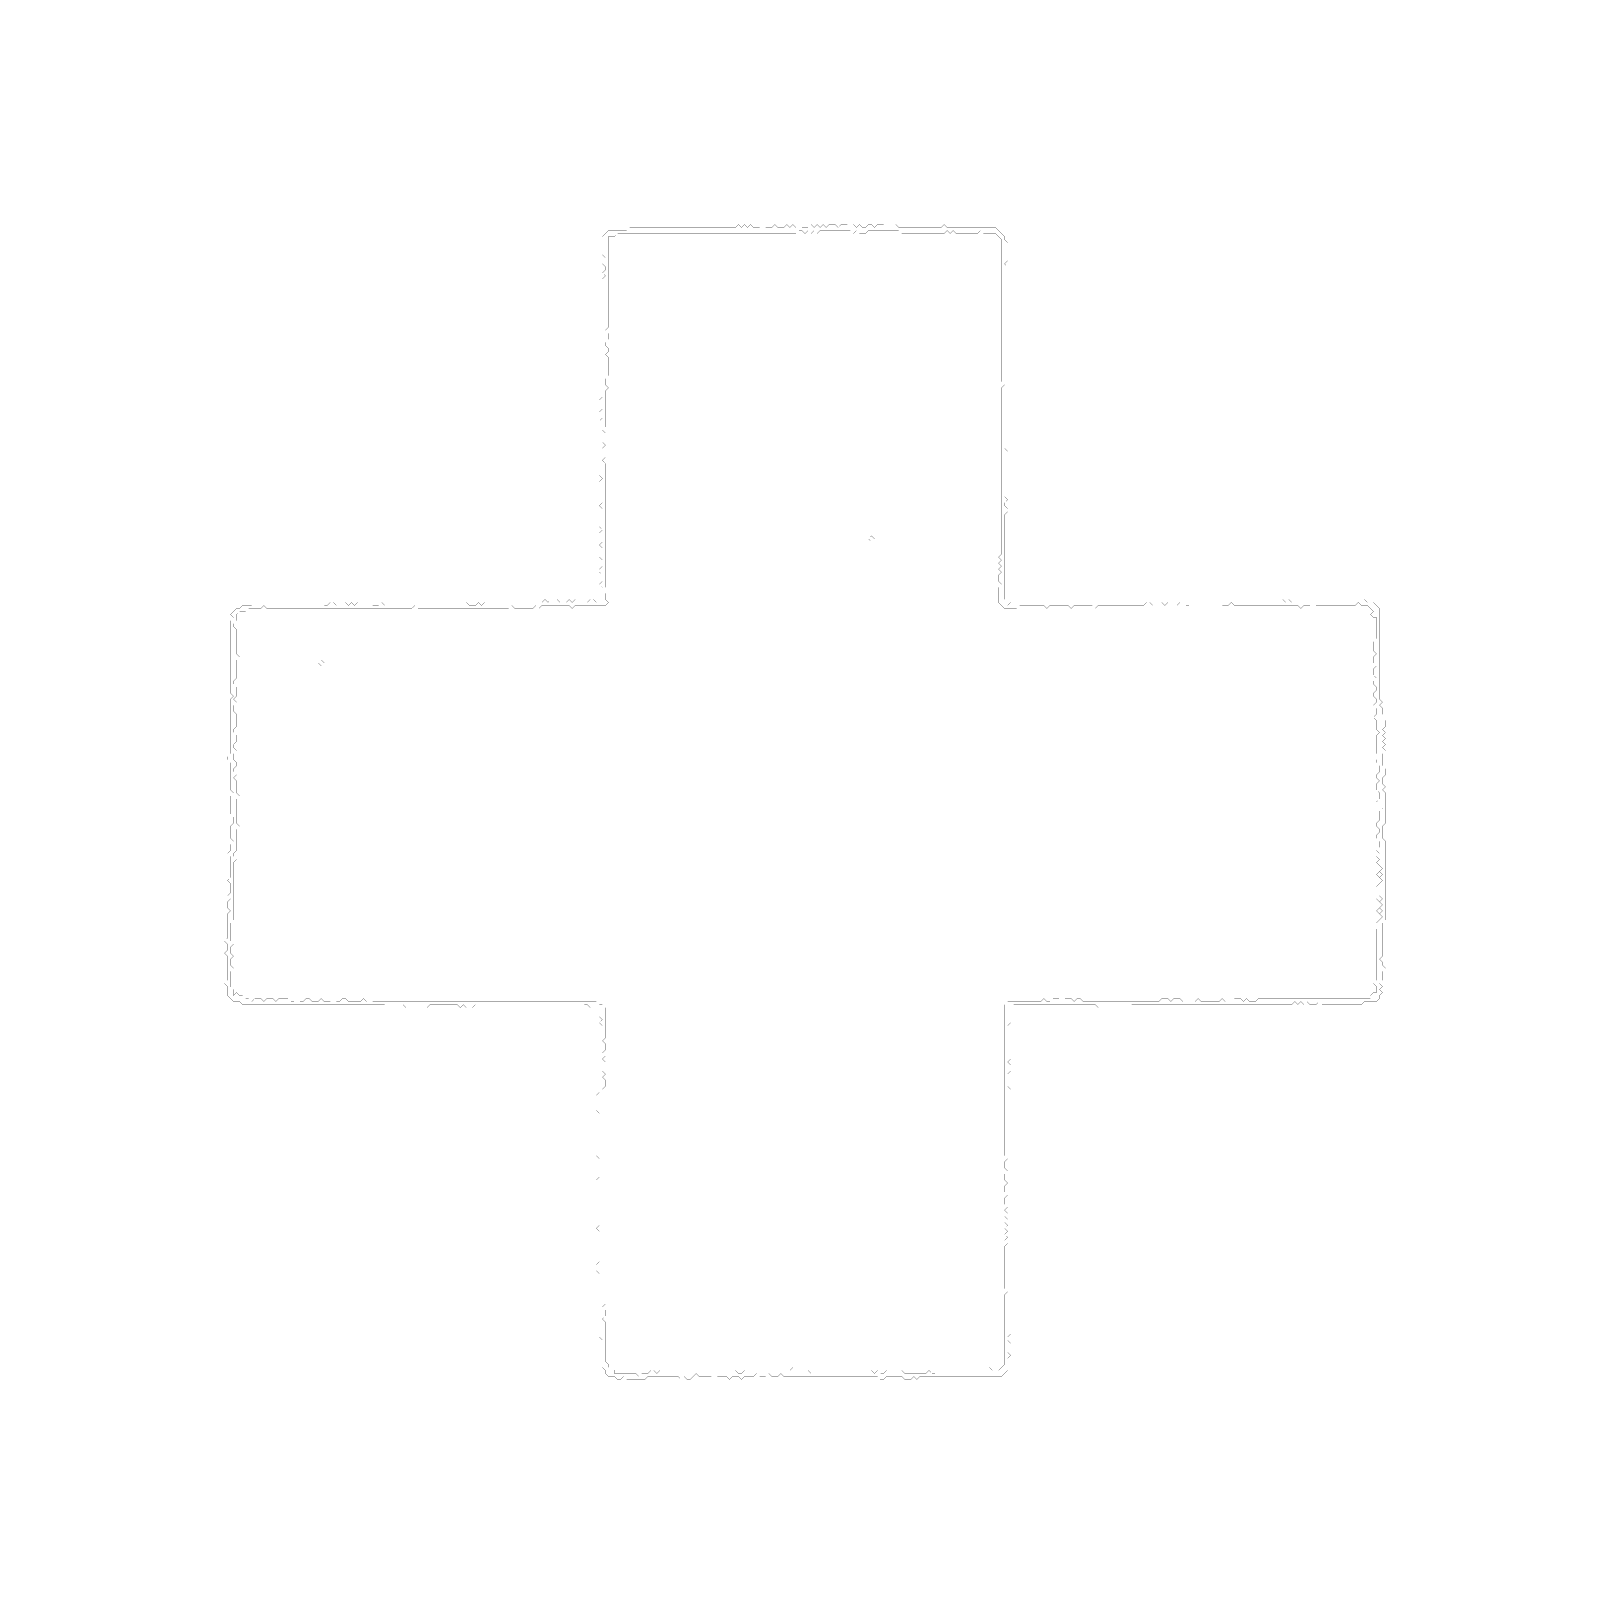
# Model space of a CAD drawing. Header units: metres. Extents: x 0 to 4992, y -4992 to 0.
import ezdxf

# ---------------------------------------------------------------- set-up
doc = ezdxf.new("R2010")
doc.units = ezdxf.units.M
doc.layers.add('conductor', color=1, linetype='Continuous')
doc.layers.add('substrate', color=5, linetype='Continuous')

msp = doc.modelspace()

# ---------------------------------------------------------------- linework, layer by layer
at = {"layer": 'conductor', "const_width": 0.5}
for points in [[(2481.5, -644.8), (2471.7, -654.6), (2461.9, -654.6), (2452.2, -654.6), (2442.4, -654.6), (2432.6, -654.6), (2422.8, -654.6), (2413.1, -654.6), (2403.3, -654.6), (2393.5, -654.6), (2383.8, -654.6), (2374, -654.6), (2364.2, -654.6), (2354.5, -654.6), (2344.7, -654.6), (2334.9, -654.6), (2325.1, -654.6), (2315.4, -654.6), (2305.6, -654.6), (2295.8, -654.6), (2286.1, -654.6), (2276.3, -654.6), (2266.5, -654.6), (2256.8, -654.6), (2247, -654.6), (2237.2, -654.6), (2227.5, -654.6), (2217.7, -654.6), (2207.9, -654.6), (2198.1, -654.6), (2188.4, -654.6), (2178.6, -654.6), (2168.8, -654.6), (2159.1, -654.6), (2149.3, -654.6), (2139.5, -654.6), (2129.8, -654.6), (2120, -654.6), (2110.2, -654.6), (2100.4, -654.6), (2090.7, -654.6), (2080.9, -654.6), (2071.1, -654.6), (2061.4, -654.6), (2051.6, -654.6), (2041.8, -654.6), (2032.1, -654.6), (2022.3, -654.6), (2012.5, -654.6), (2002.8, -654.6), (1993, -654.6), (1983.2, -654.6), (1973.4, -654.6), (1963.7, -654.6), (1953.9, -654.6), (1944.1, -654.6), (1934.4, -654.6), (1924.6, -654.6), (1914.8, -654.6), (1905.1, -654.6), (1895.3, -654.6), (1885.5, -664.3), (1875.8, -664.3), (1866, -664.3), (1866, -674.1), (1866, -683.9), (1866, -693.6), (1866, -703.4), (1866, -713.2), (1866, -722.9), (1866, -732.7), (1866, -742.5), (1866, -752.3), (1866, -762), (1866, -771.8), (1866, -781.6), (1866, -791.3), (1866, -801.1), (1866, -810.9), (1866, -820.6), (1866, -830.4), (1866, -840.2), (1866, -849.9), (1866, -859.7), (1866, -869.5), (1866, -879.3), (1866, -889), (1866, -898.8), (1866, -908.6), (1866, -918.3), (1866, -928.1), (1866, -937.9), (1866, -947.6), (1866, -957.4), (1856.2, -967.2), (1866, -977), (1866, -986.7), (1866, -996.5), (1856.2, -1006.3), (1856.2, -1016), (1866, -1025.8), (1866, -1035.6), (1856.2, -1045.3), (1866, -1055.1), (1866, -1064.9), (1866, -1074.6), (1866, -1084.4), (1866, -1094.2), (1866, -1104), (1866, -1113.7), (1856.2, -1123.5), (1856.2, -1133.3), (1856.2, -1143), (1866, -1152.8), (1856.2, -1162.6), (1856.2, -1172.3), (1856.2, -1182.1), (1856.2, -1191.9), (1856.2, -1201.7), (1856.2, -1211.4), (1856.2, -1221.2), (1856.2, -1231), (1856.2, -1240.7), (1856.2, -1250.5), (1856.2, -1260.3), (1856.2, -1270), (1856.2, -1279.8), (1846.4, -1289.6), (1856.2, -1299.3), (1846.4, -1309.1), (1846.4, -1318.9), (1846.4, -1328.7), (1856.2, -1338.4), (1846.4, -1348.2), (1846.4, -1358), (1846.4, -1367.7), (1856.2, -1377.5), (1846.4, -1387.3), (1856.2, -1397), (1856.2, -1406.8), (1856.2, -1416.6), (1856.2, -1426.4), (1856.2, -1436.1), (1856.2, -1445.9), (1856.2, -1455.7), (1856.2, -1465.4), (1856.2, -1475.2), (1856.2, -1485), (1856.2, -1494.7), (1856.2, -1504.5), (1856.2, -1514.3), (1856.2, -1524), (1856.2, -1533.8), (1856.2, -1543.6), (1856.2, -1553.4), (1856.2, -1563.1), (1856.2, -1572.9), (1856.2, -1582.7), (1856.2, -1592.4), (1856.2, -1602.2), (1856.2, -1612), (1856.2, -1621.7), (1856.2, -1631.5), (1856.2, -1641.3), (1856.2, -1651.1), (1856.2, -1660.8), (1856.2, -1670.6), (1856.2, -1680.4), (1856.2, -1690.1), (1856.2, -1699.9), (1856.2, -1709.7), (1856.2, -1719.4), (1856.2, -1729.2), (1856.2, -1739), (1856.2, -1748.7), (1856.2, -1758.5), (1856.2, -1768.3), (1856.2, -1778.1), (1856.2, -1787.8), (1856.2, -1797.6), (1866, -1807.4), (1856.2, -1817.1), (1856.2, -1826.9), (1856.2, -1836.7), (1866, -1846.4), (1856.2, -1856.2), (1846.4, -1856.2), (1836.7, -1856.2), (1826.9, -1856.2), (1817.1, -1856.2), (1807.4, -1856.2), (1797.6, -1856.2), (1787.8, -1856.2), (1778.1, -1856.2), (1768.3, -1856.2), (1758.5, -1856.2), (1748.7, -1866), (1739, -1856.2), (1729.2, -1856.2), (1719.4, -1856.2), (1709.7, -1856.2), (1699.9, -1856.2), (1690.1, -1856.2), (1680.4, -1856.2), (1670.6, -1856.2), (1660.8, -1856.2), (1651.1, -1856.2), (1641.3, -1866), (1631.5, -1856.2), (1621.7, -1866), (1612, -1866), (1602.2, -1866), (1592.4, -1866), (1582.7, -1866), (1572.9, -1866), (1563.1, -1866), (1553.4, -1856.2), (1543.6, -1866), (1533.8, -1866), (1524, -1866), (1514.3, -1866), (1504.5, -1866), (1494.7, -1866), (1485, -1866), (1475.2, -1866), (1465.4, -1866), (1455.7, -1866), (1445.9, -1866), (1436.1, -1866), (1426.4, -1866), (1416.6, -1866), (1406.8, -1866), (1397, -1866), (1387.3, -1866), (1377.5, -1866), (1367.7, -1866), (1358, -1866), (1348.2, -1866), (1338.4, -1866), (1328.7, -1866), (1318.9, -1866), (1309.1, -1866), (1299.3, -1866), (1289.6, -1866), (1279.8, -1866), (1270, -1866), (1260.3, -1866), (1250.5, -1866), (1240.7, -1856.2), (1231, -1866), (1221.2, -1866), (1211.4, -1866), (1201.7, -1866), (1191.9, -1866), (1182.1, -1866), (1172.3, -1866), (1162.6, -1866), (1152.8, -1866), (1143, -1866), (1133.3, -1866), (1123.5, -1866), (1113.7, -1866), (1104, -1866), (1094.2, -1866), (1084.4, -1866), (1074.6, -1866), (1064.9, -1866), (1055.1, -1866), (1045.3, -1866), (1035.6, -1866), (1025.8, -1866), (1016, -1866), (1006.3, -1866), (996.5, -1866), (986.7, -1866), (977, -1866), (967.2, -1866), (957.4, -1866), (947.6, -1866), (937.9, -1866), (928.1, -1866), (918.3, -1866), (908.6, -1866), (898.8, -1866), (889, -1866), (879.3, -1866), (869.5, -1866), (859.7, -1866), (849.9, -1866), (840.2, -1866), (830.4, -1866), (820.6, -1866), (810.9, -1866), (801.1, -1866), (791.3, -1866), (781.6, -1866), (771.8, -1866), (762, -1866), (752.3, -1856.2), (742.5, -1866), (732.7, -1866), (722.9, -1866), (713.2, -1866), (703.4, -1866), (693.6, -1875.8), (683.9, -1875.8), (674.1, -1875.8), (664.3, -1885.5), (664.3, -1895.3), (664.3, -1905.1), (654.6, -1914.8), (654.6, -1924.6), (664.3, -1934.4), (664.3, -1944.1), (664.3, -1953.9), (664.3, -1963.7), (664.3, -1973.4), (664.3, -1983.2), (664.3, -1993), (664.3, -2002.8), (664.3, -2012.5), (674.1, -2022.3), (664.3, -2032.1), (664.3, -2041.8), (664.3, -2051.6), (664.3, -2061.4), (664.3, -2071.1), (664.3, -2080.9), (664.3, -2090.7), (654.6, -2100.4), (654.6, -2110.2), (664.3, -2120), (664.3, -2129.8), (664.3, -2139.5), (664.3, -2149.3), (654.6, -2159.1), (664.3, -2168.8), (654.6, -2178.6), (654.6, -2188.4), (654.6, -2198.1), (664.3, -2207.9), (664.3, -2217.7), (664.3, -2227.5), (664.3, -2237.2), (664.3, -2247), (654.6, -2256.8), (654.6, -2266.5), (664.3, -2276.3), (664.3, -2286.1), (664.3, -2295.8), (654.6, -2305.6), (654.6, -2315.4), (664.3, -2325.1), (654.6, -2334.9), (654.6, -2344.7), (654.6, -2354.5), (664.3, -2364.2), (664.3, -2374), (654.6, -2383.8), (654.6, -2393.5), (664.3, -2403.3), (654.6, -2413.1), (664.3, -2422.8), (664.3, -2432.6), (664.3, -2442.4), (664.3, -2452.2), (664.3, -2461.9), (674.1, -2471.7), (664.3, -2481.5), (664.3, -2491.2), (664.3, -2501), (664.3, -2510.8), (664.3, -2520.5), (664.3, -2530.3), (664.3, -2540.1), (664.3, -2549.8), (664.3, -2559.6), (674.1, -2569.4), (664.3, -2579.2), (664.3, -2588.9), (664.3, -2598.7), (664.3, -2608.5), (664.3, -2618.2), (664.3, -2628), (664.3, -2637.8), (664.3, -2647.5), (654.6, -2657.3), (654.6, -2667.1), (664.3, -2676.9), (654.6, -2686.6), (654.6, -2696.4), (654.6, -2706.2), (654.6, -2715.9), (654.6, -2725.7), (654.6, -2735.5), (654.6, -2745.2), (654.6, -2755), (654.6, -2764.8), (654.6, -2774.5), (654.6, -2784.3), (654.6, -2794.1), (654.6, -2803.9), (654.6, -2813.6), (654.6, -2823.4), (654.6, -2833.2), (654.6, -2842.9), (654.6, -2852.7), (654.6, -2862.5), (654.6, -2872.2), (644.8, -2882), (644.8, -2891.8), (644.8, -2901.6), (644.8, -2911.3), (644.8, -2921.1), (644.8, -2930.9), (644.8, -2940.6), (654.6, -2950.4), (644.8, -2960.2), (644.8, -2969.9), (644.8, -2979.7), (654.6, -2989.5), (644.8, -2999.2), (644.8, -3009), (644.8, -3018.8), (654.6, -3028.6), (644.8, -3038.3), (644.8, -3048.1), (644.8, -3057.9), (644.8, -3067.6), (644.8, -3077.4), (644.8, -3087.2), (654.6, -3096.9), (654.6, -3106.7), (654.6, -3116.5), (664.3, -3106.7), (674.1, -3116.5), (683.9, -3116.5), (693.6, -3126.2), (703.4, -3126.2), (713.2, -3136), (722.9, -3126.2), (732.7, -3126.2), (742.5, -3126.2), (752.3, -3136), (762, -3126.2), (771.8, -3126.2), (781.6, -3126.2), (791.3, -3136), (801.1, -3126.2), (810.9, -3126.2), (820.6, -3126.2), (830.4, -3126.2), (840.2, -3136), (849.9, -3136), (859.7, -3126.2), (869.5, -3136), (879.3, -3136), (889, -3126.2), (898.8, -3126.2), (908.6, -3136), (918.3, -3136), (928.1, -3136), (937.9, -3126.2), (947.6, -3136), (957.4, -3136), (967.2, -3136), (977, -3126.2), (986.7, -3136), (996.5, -3136), (1006.3, -3126.2), (1016, -3126.2), (1025.8, -3136), (1035.6, -3136), (1045.3, -3136), (1055.1, -3136), (1064.9, -3136), (1074.6, -3126.2), (1084.4, -3136), (1094.2, -3126.2), (1104, -3136), (1113.7, -3136), (1123.5, -3136), (1133.3, -3136), (1143, -3136), (1152.8, -3136), (1162.6, -3136), (1172.3, -3136), (1182.1, -3136), (1191.9, -3136), (1201.7, -3136), (1211.4, -3136), (1221.2, -3136), (1231, -3136), (1240.7, -3136), (1250.5, -3136), (1260.3, -3136), (1270, -3136), (1279.8, -3136), (1289.6, -3136), (1299.3, -3136), (1309.1, -3136), (1318.9, -3136), (1328.7, -3136), (1338.4, -3136), (1348.2, -3136), (1358, -3136), (1367.7, -3136), (1377.5, -3136), (1387.3, -3136), (1397, -3136), (1406.8, -3136), (1416.6, -3136), (1426.4, -3136), (1436.1, -3136), (1445.9, -3136), (1455.7, -3136), (1465.4, -3136), (1475.2, -3136), (1485, -3136), (1494.7, -3136), (1504.5, -3136), (1514.3, -3136), (1524, -3136), (1533.8, -3136), (1543.6, -3136), (1553.4, -3136), (1563.1, -3136), (1572.9, -3136), (1582.7, -3136), (1592.4, -3136), (1602.2, -3136), (1612, -3136), (1621.7, -3136), (1631.5, -3136), (1641.3, -3136), (1651.1, -3136), (1660.8, -3136), (1670.6, -3136), (1680.4, -3136), (1690.1, -3136), (1699.9, -3136), (1709.7, -3136), (1719.4, -3136), (1729.2, -3136), (1739, -3136), (1748.7, -3136), (1758.5, -3136), (1768.3, -3136), (1778.1, -3136), (1787.8, -3136), (1797.6, -3136), (1807.4, -3136), (1817.1, -3136), (1826.9, -3136), (1836.7, -3145.8), (1846.4, -3145.8), (1856.2, -3155.6), (1856.2, -3165.3), (1856.2, -3175.1), (1856.2, -3184.9), (1856.2, -3194.6), (1856.2, -3204.4), (1856.2, -3214.2), (1856.2, -3223.9), (1856.2, -3233.7), (1856.2, -3243.5), (1856.2, -3253.3), (1846.4, -3263), (1856.2, -3272.8), (1856.2, -3282.6), (1856.2, -3292.3), (1846.4, -3302.1), (1856.2, -3311.9), (1846.4, -3321.6), (1856.2, -3331.4), (1846.4, -3341.2), (1846.4, -3350.9), (1846.4, -3360.7), (1856.2, -3370.5), (1846.4, -3380.3), (1856.2, -3390), (1856.2, -3399.8), (1856.2, -3409.6), (1846.4, -3419.3), (1846.4, -3429.1), (1846.4, -3438.9), (1846.4, -3448.6), (1846.4, -3458.4), (1846.4, -3468.2), (1846.4, -3478), (1846.4, -3487.7), (1846.4, -3497.5), (1846.4, -3507.3), (1846.4, -3517), (1846.4, -3526.8), (1846.4, -3536.6), (1846.4, -3546.3), (1846.4, -3556.1), (1846.4, -3565.9), (1846.4, -3575.6), (1846.4, -3585.4), (1846.4, -3595.2), (1846.4, -3605), (1846.4, -3614.7), (1846.4, -3624.5), (1846.4, -3634.3), (1846.4, -3644), (1846.4, -3653.8), (1846.4, -3663.6), (1846.4, -3673.3), (1846.4, -3683.1), (1846.4, -3692.9), (1846.4, -3702.7), (1846.4, -3712.4), (1846.4, -3722.2), (1846.4, -3732), (1846.4, -3741.7), (1846.4, -3751.5), (1846.4, -3761.3), (1846.4, -3771), (1846.4, -3780.8), (1846.4, -3790.6), (1846.4, -3800.3), (1846.4, -3810.1), (1846.4, -3819.9), (1846.4, -3829.7), (1846.4, -3839.4), (1846.4, -3849.2), (1846.4, -3859), (1846.4, -3868.7), (1846.4, -3878.5), (1846.4, -3888.3), (1846.4, -3898), (1846.4, -3907.8), (1846.4, -3917.6), (1846.4, -3927.4), (1846.4, -3937.1), (1846.4, -3946.9), (1846.4, -3956.7), (1846.4, -3966.4), (1846.4, -3976.2), (1846.4, -3986), (1846.4, -3995.7), (1846.4, -4005.5), (1846.4, -4015.3), (1846.4, -4025), (1846.4, -4034.8), (1846.4, -4044.6), (1846.4, -4054.4), (1846.4, -4064.1), (1846.4, -4073.9), (1846.4, -4083.7), (1846.4, -4093.4), (1846.4, -4103.2), (1856.2, -4113), (1846.4, -4122.7), (1856.2, -4132.5), (1856.2, -4142.3), (1856.2, -4152.1), (1846.4, -4161.8), (1856.2, -4171.6), (1856.2, -4181.4), (1856.2, -4191.1), (1856.2, -4200.9), (1856.2, -4210.7), (1856.2, -4220.4), (1856.2, -4230.2), (1856.2, -4240), (1856.2, -4249.7), (1856.2, -4259.5), (1856.2, -4269.3), (1856.2, -4279.1), (1856.2, -4288.8), (1856.2, -4298.6), (1866, -4308.4), (1866, -4318.1), (1875.8, -4318.1), (1885.5, -4327.9), (1885.5, -4337.7), (1895.3, -4337.7), (1905.1, -4337.7), (1914.8, -4337.7), (1924.6, -4337.7), (1934.4, -4337.7), (1944.1, -4337.7), (1953.9, -4337.7), (1963.7, -4347.4), (1973.4, -4337.7), (1983.2, -4337.7), (1993, -4337.7), (2002.8, -4327.9), (2012.5, -4327.9), (2022.3, -4337.7), (2032.1, -4327.9), (2041.8, -4327.9), (2051.6, -4327.9), (2061.4, -4327.9), (2071.1, -4327.9), (2080.9, -4327.9), (2090.7, -4327.9), (2100.4, -4327.9), (2110.2, -4327.9), (2120, -4327.9), (2129.8, -4327.9), (2139.5, -4327.9), (2149.3, -4318.1), (2159.1, -4327.9), (2168.8, -4327.9), (2178.6, -4327.9), (2188.4, -4327.9), (2198.1, -4327.9), (2207.9, -4327.9), (2217.7, -4327.9), (2227.5, -4327.9), (2237.2, -4327.9), (2247, -4327.9), (2256.8, -4327.9), (2266.5, -4327.9), (2276.3, -4327.9), (2286.1, -4337.7), (2295.8, -4337.7), (2305.6, -4327.9), (2315.4, -4327.9), (2325.1, -4327.9), (2334.9, -4327.9), (2344.7, -4327.9), (2354.5, -4327.9), (2364.2, -4327.9), (2374, -4327.9), (2383.8, -4327.9), (2393.5, -4327.9), (2403.3, -4327.9), (2413.1, -4327.9), (2422.8, -4327.9), (2432.6, -4327.9), (2442.4, -4327.9), (2452.2, -4327.9), (2461.9, -4318.1), (2471.7, -4327.9), (2481.5, -4327.9), (2491.2, -4327.9), (2501, -4327.9), (2510.8, -4327.9), (2520.5, -4337.7), (2530.3, -4327.9), (2540.1, -4327.9), (2549.8, -4327.9), (2559.6, -4327.9), (2569.4, -4327.9), (2579.2, -4327.9), (2588.9, -4327.9), (2598.7, -4327.9), (2608.5, -4327.9), (2618.2, -4327.9), (2628, -4327.9), (2637.8, -4327.9), (2647.5, -4327.9), (2657.3, -4327.9), (2667.1, -4327.9), (2676.9, -4327.9), (2686.6, -4327.9), (2696.4, -4327.9), (2706.2, -4327.9), (2715.9, -4327.9), (2725.7, -4337.7), (2735.5, -4327.9), (2745.2, -4337.7), (2755, -4337.7), (2764.8, -4327.9), (2774.5, -4327.9), (2784.3, -4327.9), (2794.1, -4327.9), (2803.9, -4327.9), (2813.6, -4327.9), (2823.4, -4337.7), (2833.2, -4337.7), (2842.9, -4337.7), (2852.7, -4337.7), (2862.5, -4337.7), (2872.2, -4337.7), (2882, -4337.7), (2891.8, -4337.7), (2901.6, -4327.9), (2911.3, -4337.7), (2921.1, -4337.7), (2930.9, -4327.9), (2940.6, -4327.9), (2950.4, -4327.9), (2960.2, -4327.9), (2969.9, -4327.9), (2979.7, -4327.9), (2989.5, -4327.9), (2999.2, -4327.9), (3009, -4327.9), (3018.8, -4327.9), (3028.6, -4327.9), (3038.3, -4327.9), (3048.1, -4327.9), (3057.9, -4327.9), (3067.6, -4327.9), (3077.4, -4327.9), (3087.2, -4327.9), (3096.9, -4318.1), (3106.7, -4327.9), (3116.5, -4327.9), (3126.2, -4327.9), (3136, -4318.1), (3145.8, -4308.4), (3145.8, -4298.6), (3145.8, -4288.8), (3145.8, -4279.1), (3145.8, -4269.3), (3145.8, -4259.5), (3145.8, -4249.7), (3145.8, -4240), (3145.8, -4230.2), (3145.8, -4220.4), (3145.8, -4210.7), (3145.8, -4200.9), (3145.8, -4191.1), (3145.8, -4181.4), (3145.8, -4171.6), (3145.8, -4161.8), (3145.8, -4152.1), (3145.8, -4142.3), (3145.8, -4132.5), (3145.8, -4122.7), (3145.8, -4113), (3145.8, -4103.2), (3145.8, -4093.4), (3145.8, -4083.7), (3155.6, -4073.9), (3145.8, -4064.1), (3145.8, -4054.4), (3145.8, -4044.6), (3145.8, -4034.8), (3145.8, -4025), (3145.8, -4015.3), (3145.8, -4005.5), (3145.8, -3995.7), (3145.8, -3986), (3145.8, -3976.2), (3145.8, -3966.4), (3145.8, -3956.7), (3145.8, -3946.9), (3145.8, -3937.1), (3145.8, -3927.4), (3155.6, -3917.6), (3145.8, -3907.8), (3155.6, -3898), (3145.8, -3888.3), (3155.6, -3878.5), (3145.8, -3868.7), (3155.6, -3859), (3145.8, -3849.2), (3155.6, -3839.4), (3145.8, -3829.7), (3155.6, -3819.9), (3145.8, -3810.1), (3155.6, -3800.3), (3145.8, -3790.6), (3145.8, -3780.8), (3145.8, -3771), (3155.6, -3761.3), (3145.8, -3751.5), (3145.8, -3741.7), (3145.8, -3732), (3155.6, -3722.2), (3145.8, -3712.4), (3145.8, -3702.7), (3145.8, -3692.9), (3155.6, -3683.1), (3145.8, -3673.3), (3145.8, -3663.6), (3145.8, -3653.8), (3155.6, -3644), (3145.8, -3634.3), (3145.8, -3624.5), (3145.8, -3614.7), (3145.8, -3605), (3145.8, -3595.2), (3145.8, -3585.4), (3145.8, -3575.6), (3145.8, -3565.9), (3145.8, -3556.1), (3145.8, -3546.3), (3145.8, -3536.6), (3145.8, -3526.8), (3145.8, -3517), (3145.8, -3507.3), (3145.8, -3497.5), (3145.8, -3487.7), (3145.8, -3478), (3145.8, -3468.2), (3145.8, -3458.4), (3145.8, -3448.6), (3145.8, -3438.9), (3145.8, -3429.1), (3145.8, -3419.3), (3145.8, -3409.6), (3145.8, -3399.8), (3145.8, -3390), (3145.8, -3380.3), (3145.8, -3370.5), (3145.8, -3360.7), (3145.8, -3350.9), (3145.8, -3341.2), (3145.8, -3331.4), (3145.8, -3321.6), (3145.8, -3311.9), (3145.8, -3302.1), (3145.8, -3292.3), (3145.8, -3282.6), (3145.8, -3272.8), (3145.8, -3263), (3145.8, -3253.3), (3145.8, -3243.5), (3145.8, -3233.7), (3145.8, -3223.9), (3145.8, -3214.2), (3145.8, -3204.4), (3145.8, -3194.6), (3145.8, -3184.9), (3145.8, -3175.1), (3145.8, -3165.3), (3145.8, -3155.6), (3145.8, -3145.8), (3155.6, -3136), (3165.3, -3136), (3175.1, -3136), (3184.9, -3136), (3194.6, -3136), (3204.4, -3136), (3214.2, -3136), (3223.9, -3136), (3233.7, -3136), (3243.5, -3136), (3253.3, -3136), (3263, -3136), (3272.8, -3126.2), (3282.6, -3136), (3292.3, -3136), (3302.1, -3126.2), (3311.9, -3126.2), (3321.6, -3126.2), (3331.4, -3136), (3341.2, -3126.2), (3350.9, -3126.2), (3360.7, -3126.2), (3370.5, -3136), (3380.3, -3126.2), (3390, -3126.2), (3399.8, -3136), (3409.6, -3136), (3419.3, -3136), (3429.1, -3136), (3438.9, -3136), (3448.6, -3136), (3458.4, -3136), (3468.2, -3136), (3478, -3136), (3487.7, -3136), (3497.5, -3136), (3507.3, -3136), (3517, -3136), (3526.8, -3136), (3536.6, -3136), (3546.3, -3136), (3556.1, -3136), (3565.9, -3136), (3575.6, -3136), (3585.4, -3136), (3595.2, -3136), (3605, -3136), (3614.7, -3136), (3624.5, -3136), (3634.3, -3136), (3644, -3136), (3653.8, -3126.2), (3663.6, -3126.2), (3673.3, -3126.2), (3683.1, -3136), (3692.9, -3126.2), (3702.7, -3126.2), (3712.4, -3126.2), (3722.2, -3136), (3732, -3126.2), (3741.7, -3136), (3751.5, -3126.2), (3761.3, -3136), (3771, -3126.2), (3780.8, -3136), (3790.6, -3136), (3800.3, -3136), (3810.1, -3136), (3819.9, -3136), (3829.7, -3136), (3839.4, -3136), (3849.2, -3126.2), (3859, -3136), (3868.7, -3126.2), (3878.5, -3136), (3888.3, -3126.2), (3898, -3126.2), (3907.8, -3126.2), (3917.6, -3136), (3927.4, -3126.2), (3937.1, -3136), (3946.9, -3136), (3956.7, -3136), (3966.4, -3126.2), (3976.2, -3126.2), (3986, -3126.2), (3995.7, -3126.2), (4005.5, -3126.2), (4015.3, -3126.2), (4025, -3126.2), (4034.8, -3126.2), (4044.6, -3126.2), (4054.4, -3126.2), (4064.1, -3126.2), (4073.9, -3126.2), (4083.7, -3126.2), (4093.4, -3126.2), (4103.2, -3126.2), (4113, -3126.2), (4122.7, -3126.2), (4132.5, -3126.2), (4142.3, -3126.2), (4152.1, -3126.2), (4161.8, -3126.2), (4171.6, -3126.2), (4181.4, -3126.2), (4191.1, -3126.2), (4200.9, -3126.2), (4210.7, -3126.2), (4220.4, -3126.2), (4230.2, -3126.2), (4240, -3126.2), (4249.7, -3126.2), (4259.5, -3126.2), (4269.3, -3126.2), (4279.1, -3126.2), (4288.8, -3126.2), (4298.6, -3126.2), (4308.4, -3126.2), (4318.1, -3126.2), (4327.9, -3126.2), (4327.9, -3116.5), (4337.7, -3106.7), (4347.4, -3106.7), (4347.4, -3096.9), (4347.4, -3087.2), (4337.7, -3077.4), (4347.4, -3067.6), (4347.4, -3057.9), (4347.4, -3048.1), (4347.4, -3038.3), (4347.4, -3028.6), (4347.4, -3018.8), (4347.4, -3009), (4347.4, -2999.2), (4347.4, -2989.5), (4347.4, -2979.7), (4347.4, -2969.9), (4347.4, -2960.2), (4347.4, -2950.4), (4347.4, -2940.6), (4347.4, -2930.9), (4347.4, -2921.1), (4347.4, -2911.3), (4347.4, -2901.6), (4357.2, -2891.8), (4347.4, -2882), (4357.2, -2872.2), (4367, -2862.5), (4357.2, -2852.7), (4367, -2842.9), (4357.2, -2833.2), (4367, -2823.4), (4357.2, -2813.6), (4367, -2803.9), (4357.2, -2794.1), (4367, -2784.3), (4357.2, -2774.5), (4347.4, -2764.8), (4357.2, -2755), (4367, -2745.2), (4357.2, -2735.5), (4367, -2725.7), (4357.2, -2715.9), (4367, -2706.2), (4357.2, -2696.4), (4347.4, -2686.6), (4357.2, -2676.9), (4347.4, -2667.1), (4357.2, -2657.3), (4367, -2647.5), (4357.2, -2637.8), (4357.2, -2628), (4357.2, -2618.2), (4347.4, -2608.5), (4347.4, -2598.7), (4357.2, -2588.9), (4357.2, -2579.2), (4347.4, -2569.4), (4347.4, -2559.6), (4357.2, -2549.8), (4357.2, -2540.1), (4357.2, -2530.3), (4357.2, -2520.5), (4367, -2510.8), (4357.2, -2501), (4347.4, -2491.2), (4357.2, -2481.5), (4357.2, -2471.7), (4357.2, -2461.9), (4347.4, -2452.2), (4347.4, -2442.4), (4347.4, -2432.6), (4357.2, -2422.8), (4347.4, -2413.1), (4347.4, -2403.3), (4357.2, -2393.5), (4357.2, -2383.8), (4357.2, -2374), (4347.4, -2364.2), (4347.4, -2354.5), (4357.2, -2344.7), (4347.4, -2334.9), (4347.4, -2325.1), (4347.4, -2315.4), (4347.4, -2305.6), (4347.4, -2295.8), (4347.4, -2286.1), (4347.4, -2276.3), (4357.2, -2266.5), (4347.4, -2256.8), (4347.4, -2247), (4347.4, -2237.2), (4347.4, -2227.5), (4337.7, -2217.7), (4347.4, -2207.9), (4347.4, -2198.1), (4347.4, -2188.4), (4337.7, -2178.6), (4347.4, -2168.8), (4347.4, -2159.1), (4337.7, -2149.3), (4337.7, -2139.5), (4347.4, -2129.8), (4347.4, -2120), (4337.7, -2110.2), (4337.7, -2100.4), (4347.4, -2090.7), (4337.7, -2080.9), (4337.7, -2071.1), (4337.7, -2061.4), (4347.4, -2051.6), (4337.7, -2041.8), (4337.7, -2032.1), (4337.7, -2022.3), (4347.4, -2012.5), (4337.7, -2002.8), (4337.7, -1993), (4337.7, -1983.2), (4337.7, -1973.4), (4347.4, -1963.7), (4347.4, -1953.9), (4347.4, -1944.1), (4347.4, -1934.4), (4347.4, -1924.6), (4347.4, -1914.8), (4347.4, -1905.1), (4347.4, -1895.3), (4337.7, -1895.3), (4327.9, -1885.5), (4337.7, -1875.8), (4327.9, -1866), (4318.1, -1856.2), (4308.4, -1856.2), (4298.6, -1856.2), (4288.8, -1846.4), (4279.1, -1856.2), (4269.3, -1856.2), (4259.5, -1856.2), (4249.7, -1856.2), (4240, -1856.2), (4230.2, -1856.2), (4220.4, -1856.2), (4210.7, -1856.2), (4200.9, -1856.2), (4191.1, -1856.2), (4181.4, -1856.2), (4171.6, -1856.2), (4161.8, -1856.2), (4152.1, -1856.2), (4142.3, -1866), (4132.5, -1856.2), (4122.7, -1856.2), (4113, -1856.2), (4103.2, -1866), (4093.4, -1856.2), (4083.7, -1856.2), (4073.9, -1856.2), (4064.1, -1856.2), (4054.4, -1856.2), (4044.6, -1856.2), (4034.8, -1856.2), (4025, -1856.2), (4015.3, -1856.2), (4005.5, -1856.2), (3995.7, -1856.2), (3986, -1856.2), (3976.2, -1856.2), (3966.4, -1856.2), (3956.7, -1856.2), (3946.9, -1856.2), (3937.1, -1856.2), (3927.4, -1856.2), (3917.6, -1856.2), (3907.8, -1856.2), (3898, -1856.2), (3888.3, -1856.2), (3878.5, -1846.4), (3868.7, -1856.2), (3859, -1856.2), (3849.2, -1856.2), (3839.4, -1846.4), (3829.7, -1846.4), (3819.9, -1846.4), (3810.1, -1846.4), (3800.3, -1846.4), (3790.6, -1846.4), (3780.8, -1846.4), (3771, -1846.4), (3761.3, -1846.4), (3751.5, -1846.4), (3741.7, -1856.2), (3732, -1856.2), (3722.2, -1846.4), (3712.4, -1846.4), (3702.7, -1856.2), (3692.9, -1846.4), (3683.1, -1846.4), (3673.3, -1846.4), (3663.6, -1856.2), (3653.8, -1846.4), (3644, -1846.4), (3634.3, -1846.4), (3624.5, -1856.2), (3614.7, -1846.4), (3605, -1846.4), (3595.2, -1856.2), (3585.4, -1856.2), (3575.6, -1856.2), (3565.9, -1856.2), (3556.1, -1856.2), (3546.3, -1856.2), (3536.6, -1856.2), (3526.8, -1856.2), (3517, -1856.2), (3507.3, -1856.2), (3497.5, -1856.2), (3487.7, -1856.2), (3478, -1856.2), (3468.2, -1856.2), (3458.4, -1856.2), (3448.6, -1856.2), (3438.9, -1866), (3429.1, -1856.2), (3419.3, -1856.2), (3409.6, -1856.2), (3399.8, -1856.2), (3390, -1856.2), (3380.3, -1856.2), (3370.5, -1856.2), (3360.7, -1866), (3350.9, -1856.2), (3341.2, -1856.2), (3331.4, -1856.2), (3321.6, -1856.2), (3311.9, -1856.2), (3302.1, -1856.2), (3292.3, -1856.2), (3282.6, -1866), (3272.8, -1856.2), (3263, -1856.2), (3253.3, -1856.2), (3243.5, -1856.2), (3233.7, -1856.2), (3223.9, -1856.2), (3214.2, -1856.2), (3204.4, -1856.2), (3194.6, -1856.2), (3184.9, -1866), (3175.1, -1866), (3165.3, -1866), (3155.6, -1866), (3145.8, -1866), (3136, -1856.2), (3126.2, -1846.4), (3126.2, -1836.7), (3126.2, -1826.9), (3126.2, -1817.1), (3126.2, -1807.4), (3126.2, -1797.6), (3136, -1787.8), (3126.2, -1778.1), (3126.2, -1768.3), (3126.2, -1758.5), (3136, -1748.7), (3126.2, -1739), (3136, -1729.2), (3126.2, -1719.4), (3136, -1709.7), (3126.2, -1699.9), (3136, -1690.1), (3136, -1680.4), (3136, -1670.6), (3136, -1660.8), (3136, -1651.1), (3136, -1641.3), (3136, -1631.5), (3136, -1621.7), (3136, -1612), (3136, -1602.2), (3136, -1592.4), (3136, -1582.7), (3136, -1572.9), (3136, -1563.1), (3136, -1553.4), (3136, -1543.6), (3136, -1533.8), (3136, -1524), (3136, -1514.3), (3136, -1504.5), (3136, -1494.7), (3136, -1485), (3136, -1475.2), (3136, -1465.4), (3136, -1455.7), (3136, -1445.9), (3136, -1436.1), (3136, -1426.4), (3136, -1416.6), (3136, -1406.8), (3136, -1397), (3136, -1387.3), (3136, -1377.5), (3136, -1367.7), (3136, -1358), (3136, -1348.2), (3136, -1338.4), (3136, -1328.7), (3136, -1318.9), (3136, -1309.1), (3136, -1299.3), (3136, -1289.6), (3136, -1279.8), (3136, -1270), (3136, -1260.3), (3136, -1250.5), (3136, -1240.7), (3136, -1231), (3136, -1221.2), (3136, -1211.4), (3136, -1201.7), (3136, -1191.9), (3136, -1182.1), (3136, -1172.3), (3136, -1162.6), (3136, -1152.8), (3145.8, -1143), (3136, -1133.3), (3136, -1123.5), (3136, -1113.7), (3136, -1104), (3136, -1094.2), (3136, -1084.4), (3136, -1074.6), (3136, -1064.9), (3136, -1055.1), (3136, -1045.3), (3136, -1035.6), (3136, -1025.8), (3136, -1016), (3136, -1006.3), (3136, -996.5), (3136, -986.7), (3136, -977), (3136, -967.2), (3136, -957.4), (3136, -947.6), (3136, -937.9), (3136, -928.1), (3136, -918.3), (3136, -908.6), (3136, -898.8), (3136, -889), (3136, -879.3), (3136, -869.5), (3136, -859.7), (3136, -849.9), (3136, -840.2), (3136, -830.4), (3136, -820.6), (3136, -810.9), (3136, -801.1), (3136, -791.3), (3136, -781.6), (3136, -771.8), (3136, -762), (3136, -752.3), (3136, -742.5), (3136, -732.7), (3136, -722.9), (3136, -713.2), (3136, -703.4), (3136, -693.6), (3136, -683.9), (3136, -674.1), (3126.2, -664.3), (3116.5, -654.6), (3106.7, -654.6), (3096.9, -654.6), (3087.2, -654.6), (3077.4, -654.6), (3067.6, -644.8), (3057.9, -654.6), (3048.1, -654.6), (3038.3, -654.6), (3028.6, -654.6), (3018.8, -654.6), (3009, -654.6), (2999.2, -654.6), (2989.5, -654.6), (2979.7, -644.8), (2969.9, -654.6), (2960.2, -644.8), (2950.4, -654.6), (2940.6, -654.6), (2930.9, -654.6), (2921.1, -654.6), (2911.3, -654.6), (2901.6, -654.6), (2891.8, -654.6), (2882, -654.6), (2872.2, -654.6), (2862.5, -654.6), (2852.7, -654.6), (2842.9, -654.6), (2833.2, -654.6), (2823.4, -654.6), (2813.6, -654.6), (2803.9, -644.8), (2794.1, -644.8), (2784.3, -644.8), (2774.5, -644.8), (2764.8, -644.8), (2755, -644.8), (2745.2, -644.8), (2735.5, -644.8), (2725.7, -644.8), (2715.9, -644.8), (2706.2, -644.8), (2696.4, -654.6), (2686.6, -654.6), (2676.9, -654.6), (2667.1, -644.8), (2657.3, -654.6), (2647.5, -644.8), (2637.8, -644.8), (2628, -644.8), (2618.2, -644.8), (2608.5, -644.8), (2598.7, -644.8), (2588.9, -644.8), (2579.2, -644.8), (2569.4, -644.8), (2559.6, -644.8), (2549.8, -644.8), (2540.1, -654.6), (2530.3, -644.8), (2520.5, -654.6), (2510.8, -644.8), (2501, -654.6), (2491.2, -644.8)], [(2706.2, -1641.3), (2715.9, -1631.5), (2725.7, -1641.3), (2715.9, -1651.1)], [(928.1, -2041.8), (937.9, -2032.1), (947.6, -2041.8), (937.9, -2051.6)], [(4347.4, -2647.5), (4357.2, -2637.8), (4367, -2647.5), (4357.2, -2657.3)], [(4347.4, -2725.7), (4357.2, -2715.9), (4367, -2725.7), (4357.2, -2735.5)], [(4347.4, -2803.9), (4357.2, -2794.1), (4367, -2803.9), (4357.2, -2813.6)], [(4347.4, -2842.9), (4357.2, -2833.2), (4367, -2842.9), (4357.2, -2852.7)]]:
    msp.add_lwpolyline(points, close=True, dxfattribs=at)
at = {"layer": 'substrate', "const_width": 0.5}
for points in [[(0, 0), (0, -9.8), (0, -19.5), (0, -29.3), (0, -39.1), (0, -48.8), (0, -58.6), (0, -68.4), (0, -78.2), (0, -87.9), (0, -97.7), (0, -107.5), (0, -117.2), (0, -127), (0, -136.8), (0, -146.5), (0, -156.3), (0, -166.1), (0, -175.9), (0, -185.6), (0, -195.4), (0, -205.2), (0, -214.9), (0, -224.7), (0, -234.5), (0, -244.2), (0, -254), (0, -263.8), (0, -273.5), (0, -283.3), (0, -293.1), (0, -302.9), (0, -312.6), (0, -322.4), (0, -332.2), (0, -341.9), (0, -351.7), (0, -361.5), (0, -371.2), (0, -381), (0, -390.8), (0, -400.6), (0, -410.3), (0, -420.1), (0, -429.9), (0, -439.6), (0, -449.4), (0, -459.2), (0, -468.9), (0, -478.7), (0, -488.5), (0, -498.2), (0, -508), (0, -517.8), (0, -527.6), (0, -537.3), (0, -547.1), (0, -556.9), (0, -566.6), (0, -576.4), (0, -586.2), (0, -595.9), (0, -605.7), (0, -615.5), (0, -625.2), (0, -635), (0, -644.8), (0, -654.6), (0, -664.3), (0, -674.1), (0, -683.9), (0, -693.6), (0, -703.4), (0, -713.2), (0, -722.9), (0, -732.7), (0, -742.5), (0, -752.3), (0, -762), (0, -771.8), (0, -781.6), (0, -791.3), (0, -801.1), (0, -810.9), (0, -820.6), (0, -830.4), (0, -840.2), (0, -849.9), (0, -859.7), (0, -869.5), (0, -879.3), (0, -889), (0, -898.8), (0, -908.6), (0, -918.3), (0, -928.1), (0, -937.9), (0, -947.6), (0, -957.4), (0, -967.2), (0, -977), (0, -986.7), (0, -996.5), (0, -1006.3), (0, -1016), (0, -1025.8), (0, -1035.6), (0, -1045.3), (0, -1055.1), (0, -1064.9), (0, -1074.6), (0, -1084.4), (0, -1094.2), (0, -1104), (0, -1113.7), (0, -1123.5), (0, -1133.3), (0, -1143), (0, -1152.8), (0, -1162.6), (0, -1172.3), (0, -1182.1), (0, -1191.9), (0, -1201.7), (0, -1211.4), (0, -1221.2), (0, -1231), (0, -1240.7), (0, -1250.5), (0, -1260.3), (0, -1270), (0, -1279.8), (0, -1289.6), (0, -1299.3), (0, -1309.1), (0, -1318.9), (0, -1328.7), (0, -1338.4), (0, -1348.2), (0, -1358), (0, -1367.7), (0, -1377.5), (0, -1387.3), (0, -1397), (0, -1406.8), (0, -1416.6), (0, -1426.4), (0, -1436.1), (0, -1445.9), (0, -1455.7), (0, -1465.4), (0, -1475.2), (0, -1485), (0, -1494.7), (0, -1504.5), (0, -1514.3), (0, -1524), (0, -1533.8), (0, -1543.6), (0, -1553.4), (0, -1563.1), (0, -1572.9), (0, -1582.7), (0, -1592.4), (0, -1602.2), (0, -1612), (0, -1621.7), (0, -1631.5), (0, -1641.3), (0, -1651.1), (0, -1660.8), (0, -1670.6), (0, -1680.4), (0, -1690.1), (0, -1699.9), (0, -1709.7), (0, -1719.4), (0, -1729.2), (0, -1739), (0, -1748.7), (0, -1758.5), (0, -1768.3), (0, -1778.1), (0, -1787.8), (0, -1797.6), (0, -1807.4), (0, -1817.1), (0, -1826.9), (0, -1836.7), (0, -1846.4), (0, -1856.2), (0, -1866), (0, -1875.8), (0, -1885.5), (0, -1895.3), (0, -1905.1), (0, -1914.8), (0, -1924.6), (0, -1934.4), (0, -1944.1), (0, -1953.9), (0, -1963.7), (0, -1973.4), (0, -1983.2), (0, -1993), (0, -2002.8), (0, -2012.5), (0, -2022.3), (0, -2032.1), (0, -2041.8), (0, -2051.6), (0, -2061.4), (0, -2071.1), (0, -2080.9), (0, -2090.7), (0, -2100.4), (0, -2110.2), (0, -2120), (0, -2129.8), (0, -2139.5), (0, -2149.3), (0, -2159.1), (0, -2168.8), (0, -2178.6), (0, -2188.4), (0, -2198.1), (0, -2207.9), (0, -2217.7), (0, -2227.5), (0, -2237.2), (0, -2247), (0, -2256.8), (0, -2266.5), (0, -2276.3), (0, -2286.1), (0, -2295.8), (0, -2305.6), (0, -2315.4), (0, -2325.1), (0, -2334.9), (0, -2344.7), (0, -2354.5), (0, -2364.2), (0, -2374), (0, -2383.8), (0, -2393.5), (0, -2403.3), (0, -2413.1), (0, -2422.8), (0, -2432.6), (0, -2442.4), (0, -2452.2), (0, -2461.9), (0, -2471.7), (0, -2481.5), (0, -2491.2), (0, -2501), (0, -2510.8), (0, -2520.5), (0, -2530.3), (0, -2540.1), (0, -2549.8), (0, -2559.6), (0, -2569.4), (0, -2579.2), (0, -2588.9), (0, -2598.7), (0, -2608.5), (0, -2618.2), (0, -2628), (0, -2637.8), (0, -2647.5), (0, -2657.3), (0, -2667.1), (0, -2676.9), (0, -2686.6), (0, -2696.4), (0, -2706.2), (0, -2715.9), (0, -2725.7), (0, -2735.5), (0, -2745.2), (0, -2755), (0, -2764.8), (0, -2774.5), (0, -2784.3), (0, -2794.1), (0, -2803.9), (0, -2813.6), (0, -2823.4), (0, -2833.2), (0, -2842.9), (0, -2852.7), (0, -2862.5), (0, -2872.2), (0, -2882), (0, -2891.8), (0, -2901.6), (0, -2911.3), (0, -2921.1), (0, -2930.9), (0, -2940.6), (0, -2950.4), (0, -2960.2), (0, -2969.9), (0, -2979.7), (0, -2989.5), (0, -2999.2), (0, -3009), (0, -3018.8), (0, -3028.6), (0, -3038.3), (0, -3048.1), (0, -3057.9), (0, -3067.6), (0, -3077.4), (0, -3087.2), (0, -3096.9), (0, -3106.7), (0, -3116.5), (0, -3126.2), (0, -3136), (0, -3145.8), (0, -3155.6), (0, -3165.3), (0, -3175.1), (0, -3184.9), (0, -3194.6), (0, -3204.4), (0, -3214.2), (0, -3223.9), (0, -3233.7), (0, -3243.5), (0, -3253.3), (0, -3263), (0, -3272.8), (0, -3282.6), (0, -3292.3), (0, -3302.1), (0, -3311.9), (0, -3321.6), (0, -3331.4), (0, -3341.2), (0, -3350.9), (0, -3360.7), (0, -3370.5), (0, -3380.3), (0, -3390), (0, -3399.8), (0, -3409.6), (0, -3419.3), (0, -3429.1), (0, -3438.9), (0, -3448.6), (0, -3458.4), (0, -3468.2), (0, -3478), (0, -3487.7), (0, -3497.5), (0, -3507.3), (0, -3517), (0, -3526.8), (0, -3536.6), (0, -3546.3), (0, -3556.1), (0, -3565.9), (0, -3575.6), (0, -3585.4), (0, -3595.2), (0, -3605), (0, -3614.7), (0, -3624.5), (0, -3634.3), (0, -3644), (0, -3653.8), (0, -3663.6), (0, -3673.3), (0, -3683.1), (0, -3692.9), (0, -3702.7), (0, -3712.4), (0, -3722.2), (0, -3732), (0, -3741.7), (0, -3751.5), (0, -3761.3), (0, -3771), (0, -3780.8), (0, -3790.6), (0, -3800.3), (0, -3810.1), (0, -3819.9), (0, -3829.7), (0, -3839.4), (0, -3849.2), (0, -3859), (0, -3868.7), (0, -3878.5), (0, -3888.3), (0, -3898), (0, -3907.8), (0, -3917.6), (0, -3927.4), (0, -3937.1), (0, -3946.9), (0, -3956.7), (0, -3966.4), (0, -3976.2), (0, -3986), (0, -3995.7), (0, -4005.5), (0, -4015.3), (0, -4025), (0, -4034.8), (0, -4044.6), (0, -4054.4), (0, -4064.1), (0, -4073.9), (0, -4083.7), (0, -4093.4), (0, -4103.2), (0, -4113), (0, -4122.7), (0, -4132.5), (0, -4142.3), (0, -4152.1), (0, -4161.8), (0, -4171.6), (0, -4181.4), (0, -4191.1), (0, -4200.9), (0, -4210.7), (0, -4220.4), (0, -4230.2), (0, -4240), (0, -4249.7), (0, -4259.5), (0, -4269.3), (0, -4279.1), (0, -4288.8), (0, -4298.6), (0, -4308.4), (0, -4318.1), (0, -4327.9), (0, -4337.7), (0, -4347.4), (0, -4357.2), (0, -4367), (0, -4376.8), (0, -4386.5), (0, -4396.3), (0, -4406.1), (0, -4415.8), (0, -4425.6), (0, -4435.4), (0, -4445.1), (0, -4454.9), (0, -4464.7), (0, -4474.4), (0, -4484.2), (0, -4494), (0, -4503.8), (0, -4513.5), (0, -4523.3), (0, -4533.1), (0, -4542.8), (0, -4552.6), (0, -4562.4), (0, -4572.1), (0, -4581.9), (0, -4591.7), (0, -4601.4), (0, -4611.2), (0, -4621), (0, -4630.8), (0, -4640.5), (0, -4650.3), (0, -4660.1), (0, -4669.8), (0, -4679.6), (0, -4689.4), (0, -4699.1), (0, -4708.9), (0, -4718.7), (0, -4728.5), (0, -4738.2), (0, -4748), (0, -4757.8), (0, -4767.5), (0, -4777.3), (0, -4787.1), (0, -4796.8), (0, -4806.6), (0, -4816.4), (0, -4826.1), (0, -4835.9), (0, -4845.7), (0, -4855.5), (0, -4865.2), (0, -4875), (0, -4884.8), (0, -4894.5), (0, -4904.3), (0, -4914.1), (0, -4923.8), (0, -4933.6), (0, -4943.4), (0, -4953.2), (0, -4962.9), (0, -4972.7), (0, -4982.5), (0, -4992.2), (9.8, -4992.2), (19.5, -4992.2), (29.3, -4992.2), (39.1, -4992.2), (48.8, -4992.2), (58.6, -4992.2), (68.4, -4992.2), (78.2, -4992.2), (87.9, -4992.2), (97.7, -4992.2), (107.5, -4992.2), (117.2, -4992.2), (127, -4992.2), (136.8, -4992.2), (146.5, -4992.2), (156.3, -4992.2), (166.1, -4992.2), (175.9, -4992.2), (185.6, -4992.2), (195.4, -4992.2), (205.2, -4992.2), (214.9, -4992.2), (224.7, -4992.2), (234.5, -4992.2), (244.2, -4992.2), (254, -4992.2), (263.8, -4992.2), (273.5, -4992.2), (283.3, -4992.2), (293.1, -4992.2), (302.9, -4992.2), (312.6, -4992.2), (322.4, -4992.2), (332.2, -4992.2), (341.9, -4992.2), (351.7, -4992.2), (361.5, -4992.2), (371.2, -4992.2), (381, -4992.2), (390.8, -4992.2), (400.6, -4992.2), (410.3, -4992.2), (420.1, -4992.2), (429.9, -4992.2), (439.6, -4992.2), (449.4, -4992.2), (459.2, -4992.2), (468.9, -4992.2), (478.7, -4992.2), (488.5, -4992.2), (498.2, -4992.2), (508, -4992.2), (517.8, -4992.2), (527.6, -4992.2), (537.3, -4992.2), (547.1, -4992.2), (556.9, -4992.2), (566.6, -4992.2), (576.4, -4992.2), (586.2, -4992.2), (595.9, -4992.2), (605.7, -4992.2), (615.5, -4992.2), (625.2, -4992.2), (635, -4992.2), (644.8, -4992.2), (654.6, -4992.2), (664.3, -4992.2), (674.1, -4992.2), (683.9, -4992.2), (693.6, -4992.2), (703.4, -4992.2), (713.2, -4992.2), (722.9, -4992.2), (732.7, -4992.2), (742.5, -4992.2), (752.3, -4992.2), (762, -4992.2), (771.8, -4992.2), (781.6, -4992.2), (791.3, -4992.2), (801.1, -4992.2), (810.9, -4992.2), (820.6, -4992.2), (830.4, -4992.2), (840.2, -4992.2), (849.9, -4992.2), (859.7, -4992.2), (869.5, -4992.2), (879.3, -4992.2), (889, -4992.2), (898.8, -4992.2), (908.6, -4992.2), (918.3, -4992.2), (928.1, -4992.2), (937.9, -4992.2), (947.6, -4992.2), (957.4, -4992.2), (967.2, -4992.2), (977, -4992.2), (986.7, -4992.2), (996.5, -4992.2), (1006.3, -4992.2), (1016, -4992.2), (1025.8, -4992.2), (1035.6, -4992.2), (1045.3, -4992.2), (1055.1, -4992.2), (1064.9, -4992.2), (1074.6, -4992.2), (1084.4, -4992.2), (1094.2, -4992.2), (1104, -4992.2), (1113.7, -4992.2), (1123.5, -4992.2), (1133.3, -4992.2), (1143, -4992.2), (1152.8, -4992.2), (1162.6, -4992.2), (1172.3, -4992.2), (1182.1, -4992.2), (1191.9, -4992.2), (1201.7, -4992.2), (1211.4, -4992.2), (1221.2, -4992.2), (1231, -4992.2), (1240.7, -4992.2), (1250.5, -4992.2), (1260.3, -4992.2), (1270, -4992.2), (1279.8, -4992.2), (1289.6, -4992.2), (1299.3, -4992.2), (1309.1, -4992.2), (1318.9, -4992.2), (1328.7, -4992.2), (1338.4, -4992.2), (1348.2, -4992.2), (1358, -4992.2), (1367.7, -4992.2), (1377.5, -4992.2), (1387.3, -4992.2), (1397, -4992.2), (1406.8, -4992.2), (1416.6, -4992.2), (1426.4, -4992.2), (1436.1, -4992.2), (1445.9, -4992.2), (1455.7, -4992.2), (1465.4, -4992.2), (1475.2, -4992.2), (1485, -4992.2), (1494.7, -4992.2), (1504.5, -4992.2), (1514.3, -4992.2), (1524, -4992.2), (1533.8, -4992.2), (1543.6, -4992.2), (1553.4, -4992.2), (1563.1, -4992.2), (1572.9, -4992.2), (1582.7, -4992.2), (1592.4, -4992.2), (1602.2, -4992.2), (1612, -4992.2), (1621.7, -4992.2), (1631.5, -4992.2), (1641.3, -4992.2), (1651.1, -4992.2), (1660.8, -4992.2), (1670.6, -4992.2), (1680.4, -4992.2), (1690.1, -4992.2), (1699.9, -4992.2), (1709.7, -4992.2), (1719.4, -4992.2), (1729.2, -4992.2), (1739, -4992.2), (1748.7, -4992.2), (1758.5, -4992.2), (1768.3, -4992.2), (1778.1, -4992.2), (1787.8, -4992.2), (1797.6, -4992.2), (1807.4, -4992.2), (1817.1, -4992.2), (1826.9, -4992.2), (1836.7, -4992.2), (1846.4, -4992.2), (1856.2, -4992.2), (1866, -4992.2), (1875.8, -4992.2), (1885.5, -4992.2), (1895.3, -4992.2), (1905.1, -4992.2), (1914.8, -4992.2), (1924.6, -4992.2), (1934.4, -4992.2), (1944.1, -4992.2), (1953.9, -4992.2), (1963.7, -4992.2), (1973.4, -4992.2), (1983.2, -4992.2), (1993, -4992.2), (2002.8, -4992.2), (2012.5, -4992.2), (2022.3, -4992.2), (2032.1, -4992.2), (2041.8, -4992.2), (2051.6, -4992.2), (2061.4, -4992.2), (2071.1, -4992.2), (2080.9, -4992.2), (2090.7, -4992.2), (2100.4, -4992.2), (2110.2, -4992.2), (2120, -4992.2), (2129.8, -4992.2), (2139.5, -4992.2), (2149.3, -4992.2), (2159.1, -4992.2), (2168.8, -4992.2), (2178.6, -4992.2), (2188.4, -4992.2), (2198.1, -4992.2), (2207.9, -4992.2), (2217.7, -4992.2), (2227.5, -4992.2), (2237.2, -4992.2), (2247, -4992.2), (2256.8, -4992.2), (2266.5, -4992.2), (2276.3, -4992.2), (2286.1, -4992.2), (2295.8, -4992.2), (2305.6, -4992.2), (2315.4, -4992.2), (2325.1, -4992.2), (2334.9, -4992.2), (2344.7, -4992.2), (2354.5, -4992.2), (2364.2, -4992.2), (2374, -4992.2), (2383.8, -4992.2), (2393.5, -4992.2), (2403.3, -4992.2), (2413.1, -4992.2), (2422.8, -4992.2), (2432.6, -4992.2), (2442.4, -4992.2), (2452.2, -4992.2), (2461.9, -4992.2), (2471.7, -4992.2), (2481.5, -4992.2), (2491.2, -4992.2), (2501, -4992.2), (2510.8, -4992.2), (2520.5, -4992.2), (2530.3, -4992.2), (2540.1, -4992.2), (2549.8, -4992.2), (2559.6, -4992.2), (2569.4, -4992.2), (2579.2, -4992.2), (2588.9, -4992.2), (2598.7, -4992.2), (2608.5, -4992.2), (2618.2, -4992.2), (2628, -4992.2), (2637.8, -4992.2), (2647.5, -4992.2), (2657.3, -4992.2), (2667.1, -4992.2), (2676.9, -4992.2), (2686.6, -4992.2), (2696.4, -4992.2), (2706.2, -4992.2), (2715.9, -4992.2), (2725.7, -4992.2), (2735.5, -4992.2), (2745.2, -4992.2), (2755, -4992.2), (2764.8, -4992.2), (2774.5, -4992.2), (2784.3, -4992.2), (2794.1, -4992.2), (2803.9, -4992.2), (2813.6, -4992.2), (2823.4, -4992.2), (2833.2, -4992.2), (2842.9, -4992.2), (2852.7, -4992.2), (2862.5, -4992.2), (2872.2, -4992.2), (2882, -4992.2), (2891.8, -4992.2), (2901.6, -4992.2), (2911.3, -4992.2), (2921.1, -4992.2), (2930.9, -4992.2), (2940.6, -4992.2), (2950.4, -4992.2), (2960.2, -4992.2), (2969.9, -4992.2), (2979.7, -4992.2), (2989.5, -4992.2), (2999.2, -4992.2), (3009, -4992.2), (3018.8, -4992.2), (3028.6, -4992.2), (3038.3, -4992.2), (3048.1, -4992.2), (3057.9, -4992.2), (3067.6, -4992.2), (3077.4, -4992.2), (3087.2, -4992.2), (3096.9, -4992.2), (3106.7, -4992.2), (3116.5, -4992.2), (3126.2, -4992.2), (3136, -4992.2), (3145.8, -4992.2), (3155.6, -4992.2), (3165.3, -4992.2), (3175.1, -4992.2), (3184.9, -4992.2), (3194.6, -4992.2), (3204.4, -4992.2), (3214.2, -4992.2), (3223.9, -4992.2), (3233.7, -4992.2), (3243.5, -4992.2), (3253.3, -4992.2), (3263, -4992.2), (3272.8, -4992.2), (3282.6, -4992.2), (3292.3, -4992.2), (3302.1, -4992.2), (3311.9, -4992.2), (3321.6, -4992.2), (3331.4, -4992.2), (3341.2, -4992.2), (3350.9, -4992.2), (3360.7, -4992.2), (3370.5, -4992.2), (3380.3, -4992.2), (3390, -4992.2), (3399.8, -4992.2), (3409.6, -4992.2), (3419.3, -4992.2), (3429.1, -4992.2), (3438.9, -4992.2), (3448.6, -4992.2), (3458.4, -4992.2), (3468.2, -4992.2), (3478, -4992.2), (3487.7, -4992.2), (3497.5, -4992.2), (3507.3, -4992.2), (3517, -4992.2), (3526.8, -4992.2), (3536.6, -4992.2), (3546.3, -4992.2), (3556.1, -4992.2), (3565.9, -4992.2), (3575.6, -4992.2), (3585.4, -4992.2), (3595.2, -4992.2), (3605, -4992.2), (3614.7, -4992.2), (3624.5, -4992.2), (3634.3, -4992.2), (3644, -4992.2), (3653.8, -4992.2), (3663.6, -4992.2), (3673.3, -4992.2), (3683.1, -4992.2), (3692.9, -4992.2), (3702.7, -4992.2), (3712.4, -4992.2), (3722.2, -4992.2), (3732, -4992.2), (3741.7, -4992.2), (3751.5, -4992.2), (3761.3, -4992.2), (3771, -4992.2), (3780.8, -4992.2), (3790.6, -4992.2), (3800.3, -4992.2), (3810.1, -4992.2), (3819.9, -4992.2), (3829.7, -4992.2), (3839.4, -4992.2), (3849.2, -4992.2), (3859, -4992.2), (3868.7, -4992.2), (3878.5, -4992.2), (3888.3, -4992.2), (3898, -4992.2), (3907.8, -4992.2), (3917.6, -4992.2), (3927.4, -4992.2), (3937.1, -4992.2), (3946.9, -4992.2), (3956.7, -4992.2), (3966.4, -4992.2), (3976.2, -4992.2), (3986, -4992.2), (3995.7, -4992.2), (4005.5, -4992.2), (4015.3, -4992.2), (4025, -4992.2), (4034.8, -4992.2), (4044.6, -4992.2), (4054.4, -4992.2), (4064.1, -4992.2), (4073.9, -4992.2), (4083.7, -4992.2), (4093.4, -4992.2), (4103.2, -4992.2), (4113, -4992.2), (4122.7, -4992.2), (4132.5, -4992.2), (4142.3, -4992.2), (4152.1, -4992.2), (4161.8, -4992.2), (4171.6, -4992.2), (4181.4, -4992.2), (4191.1, -4992.2), (4200.9, -4992.2), (4210.7, -4992.2), (4220.4, -4992.2), (4230.2, -4992.2), (4240, -4992.2), (4249.7, -4992.2), (4259.5, -4992.2), (4269.3, -4992.2), (4279.1, -4992.2), (4288.8, -4992.2), (4298.6, -4992.2), (4308.4, -4992.2), (4318.1, -4992.2), (4327.9, -4992.2), (4337.7, -4992.2), (4347.4, -4992.2), (4357.2, -4992.2), (4367, -4992.2), (4376.8, -4992.2), (4386.5, -4992.2), (4396.3, -4992.2), (4406.1, -4992.2), (4415.8, -4992.2), (4425.6, -4992.2), (4435.4, -4992.2), (4445.1, -4992.2), (4454.9, -4992.2), (4464.7, -4992.2), (4474.4, -4992.2), (4484.2, -4992.2), (4494, -4992.2), (4503.8, -4992.2), (4513.5, -4992.2), (4523.3, -4992.2), (4533.1, -4992.2), (4542.8, -4992.2), (4552.6, -4992.2), (4562.4, -4992.2), (4572.1, -4992.2), (4581.9, -4992.2), (4591.7, -4992.2), (4601.4, -4992.2), (4611.2, -4992.2), (4621, -4992.2), (4630.8, -4992.2), (4640.5, -4992.2), (4650.3, -4992.2), (4660.1, -4992.2), (4669.8, -4992.2), (4679.6, -4992.2), (4689.4, -4992.2), (4699.1, -4992.2), (4708.9, -4992.2), (4718.7, -4992.2), (4728.5, -4992.2), (4738.2, -4992.2), (4748, -4992.2), (4757.8, -4992.2), (4767.5, -4992.2), (4777.3, -4992.2), (4787.1, -4992.2), (4796.8, -4992.2), (4806.6, -4992.2), (4816.4, -4992.2), (4826.1, -4992.2), (4835.9, -4992.2), (4845.7, -4992.2), (4855.5, -4992.2), (4865.2, -4992.2), (4875, -4992.2), (4884.8, -4992.2), (4894.5, -4992.2), (4904.3, -4992.2), (4914.1, -4992.2), (4923.8, -4992.2), (4933.6, -4992.2), (4943.4, -4992.2), (4953.2, -4992.2), (4962.9, -4992.2), (4972.7, -4992.2), (4982.5, -4992.2), (4992.2, -4992.2), (4992.2, -4982.5), (4992.2, -4972.7), (4992.2, -4962.9), (4992.2, -4953.2), (4992.2, -4943.4), (4992.2, -4933.6), (4992.2, -4923.8), (4992.2, -4914.1), (4992.2, -4904.3), (4992.2, -4894.5), (4992.2, -4884.8), (4992.2, -4875), (4992.2, -4865.2), (4992.2, -4855.5), (4992.2, -4845.7), (4992.2, -4835.9), (4992.2, -4826.1), (4992.2, -4816.4), (4992.2, -4806.6), (4992.2, -4796.8), (4992.2, -4787.1), (4992.2, -4777.3), (4992.2, -4767.5), (4992.2, -4757.8), (4992.2, -4748), (4992.2, -4738.2), (4992.2, -4728.5), (4992.2, -4718.7), (4992.2, -4708.9), (4992.2, -4699.1), (4992.2, -4689.4), (4992.2, -4679.6), (4992.2, -4669.8), (4992.2, -4660.1), (4992.2, -4650.3), (4992.2, -4640.5), (4992.2, -4630.8), (4992.2, -4621), (4992.2, -4611.2), (4992.2, -4601.4), (4992.2, -4591.7), (4992.2, -4581.9), (4992.2, -4572.1), (4992.2, -4562.4), (4992.2, -4552.6), (4992.2, -4542.8), (4992.2, -4533.1), (4992.2, -4523.3), (4992.2, -4513.5), (4992.2, -4503.8), (4992.2, -4494), (4992.2, -4484.2), (4992.2, -4474.4), (4992.2, -4464.7), (4992.2, -4454.9), (4992.2, -4445.1), (4992.2, -4435.4), (4992.2, -4425.6), (4992.2, -4415.8), (4992.2, -4406.1), (4992.2, -4396.3), (4992.2, -4386.5), (4992.2, -4376.8), (4992.2, -4367), (4992.2, -4357.2), (4992.2, -4347.4), (4992.2, -4337.7), (4992.2, -4327.9), (4992.2, -4318.1), (4992.2, -4308.4), (4992.2, -4298.6), (4992.2, -4288.8), (4992.2, -4279.1), (4992.2, -4269.3), (4992.2, -4259.5), (4992.2, -4249.7), (4992.2, -4240), (4992.2, -4230.2), (4992.2, -4220.4), (4992.2, -4210.7), (4992.2, -4200.9), (4992.2, -4191.1), (4992.2, -4181.4), (4992.2, -4171.6), (4992.2, -4161.8), (4992.2, -4152.1), (4992.2, -4142.3), (4992.2, -4132.5), (4992.2, -4122.7), (4992.2, -4113), (4992.2, -4103.2), (4992.2, -4093.4), (4992.2, -4083.7), (4992.2, -4073.9), (4992.2, -4064.1), (4992.2, -4054.4), (4992.2, -4044.6), (4992.2, -4034.8), (4992.2, -4025), (4992.2, -4015.3), (4992.2, -4005.5), (4992.2, -3995.7), (4992.2, -3986), (4992.2, -3976.2), (4992.2, -3966.4), (4992.2, -3956.7), (4992.2, -3946.9), (4992.2, -3937.1), (4992.2, -3927.4), (4992.2, -3917.6), (4992.2, -3907.8), (4992.2, -3898), (4992.2, -3888.3), (4992.2, -3878.5), (4992.2, -3868.7), (4992.2, -3859), (4992.2, -3849.2), (4992.2, -3839.4), (4992.2, -3829.7), (4992.2, -3819.9), (4992.2, -3810.1), (4992.2, -3800.3), (4992.2, -3790.6), (4992.2, -3780.8), (4992.2, -3771), (4992.2, -3761.3), (4992.2, -3751.5), (4992.2, -3741.7), (4992.2, -3732), (4992.2, -3722.2), (4992.2, -3712.4), (4992.2, -3702.7), (4992.2, -3692.9), (4992.2, -3683.1), (4992.2, -3673.3), (4992.2, -3663.6), (4992.2, -3653.8), (4992.2, -3644), (4992.2, -3634.3), (4992.2, -3624.5), (4992.2, -3614.7), (4992.2, -3605), (4992.2, -3595.2), (4992.2, -3585.4), (4992.2, -3575.6), (4992.2, -3565.9), (4992.2, -3556.1), (4992.2, -3546.3), (4992.2, -3536.6), (4992.2, -3526.8), (4992.2, -3517), (4992.2, -3507.3), (4992.2, -3497.5), (4992.2, -3487.7), (4992.2, -3478), (4992.2, -3468.2), (4992.2, -3458.4), (4992.2, -3448.6), (4992.2, -3438.9), (4992.2, -3429.1), (4992.2, -3419.3), (4992.2, -3409.6), (4992.2, -3399.8), (4992.2, -3390), (4992.2, -3380.3), (4992.2, -3370.5), (4992.2, -3360.7), (4992.2, -3350.9), (4992.2, -3341.2), (4992.2, -3331.4), (4992.2, -3321.6), (4992.2, -3311.9), (4992.2, -3302.1), (4992.2, -3292.3), (4992.2, -3282.6), (4992.2, -3272.8), (4992.2, -3263), (4992.2, -3253.3), (4992.2, -3243.5), (4992.2, -3233.7), (4992.2, -3223.9), (4992.2, -3214.2), (4992.2, -3204.4), (4992.2, -3194.6), (4992.2, -3184.9), (4992.2, -3175.1), (4992.2, -3165.3), (4992.2, -3155.6), (4992.2, -3145.8), (4992.2, -3136), (4992.2, -3126.2), (4992.2, -3116.5), (4992.2, -3106.7), (4992.2, -3096.9), (4992.2, -3087.2), (4992.2, -3077.4), (4992.2, -3067.6), (4992.2, -3057.9), (4992.2, -3048.1), (4992.2, -3038.3), (4992.2, -3028.6), (4992.2, -3018.8), (4992.2, -3009), (4992.2, -2999.2), (4992.2, -2989.5), (4992.2, -2979.7), (4992.2, -2969.9), (4992.2, -2960.2), (4992.2, -2950.4), (4992.2, -2940.6), (4992.2, -2930.9), (4992.2, -2921.1), (4992.2, -2911.3), (4992.2, -2901.6), (4992.2, -2891.8), (4992.2, -2882), (4992.2, -2872.2), (4992.2, -2862.5), (4992.2, -2852.7), (4992.2, -2842.9), (4992.2, -2833.2), (4992.2, -2823.4), (4992.2, -2813.6), (4992.2, -2803.9), (4992.2, -2794.1), (4992.2, -2784.3), (4992.2, -2774.5), (4992.2, -2764.8), (4992.2, -2755), (4992.2, -2745.2), (4992.2, -2735.5), (4992.2, -2725.7), (4992.2, -2715.9), (4992.2, -2706.2), (4992.2, -2696.4), (4992.2, -2686.6), (4992.2, -2676.9), (4992.2, -2667.1), (4992.2, -2657.3), (4992.2, -2647.5), (4992.2, -2637.8), (4992.2, -2628), (4992.2, -2618.2), (4992.2, -2608.5), (4992.2, -2598.7), (4992.2, -2588.9), (4992.2, -2579.2), (4992.2, -2569.4), (4992.2, -2559.6), (4992.2, -2549.8), (4992.2, -2540.1), (4992.2, -2530.3), (4992.2, -2520.5), (4992.2, -2510.8), (4992.2, -2501), (4992.2, -2491.2), (4992.2, -2481.5), (4992.2, -2471.7), (4992.2, -2461.9), (4992.2, -2452.2), (4992.2, -2442.4), (4992.2, -2432.6), (4992.2, -2422.8), (4992.2, -2413.1), (4992.2, -2403.3), (4992.2, -2393.5), (4992.2, -2383.8), (4992.2, -2374), (4992.2, -2364.2), (4992.2, -2354.5), (4992.2, -2344.7), (4992.2, -2334.9), (4992.2, -2325.1), (4992.2, -2315.4), (4992.2, -2305.6), (4992.2, -2295.8), (4992.2, -2286.1), (4992.2, -2276.3), (4992.2, -2266.5), (4992.2, -2256.8), (4992.2, -2247), (4992.2, -2237.2), (4992.2, -2227.5), (4992.2, -2217.7), (4992.2, -2207.9), (4992.2, -2198.1), (4992.2, -2188.4), (4992.2, -2178.6), (4992.2, -2168.8), (4992.2, -2159.1), (4992.2, -2149.3), (4992.2, -2139.5), (4992.2, -2129.8), (4992.2, -2120), (4992.2, -2110.2), (4992.2, -2100.4), (4992.2, -2090.7), (4992.2, -2080.9), (4992.2, -2071.1), (4992.2, -2061.4), (4992.2, -2051.6), (4992.2, -2041.8), (4992.2, -2032.1), (4992.2, -2022.3), (4992.2, -2012.5), (4992.2, -2002.8), (4992.2, -1993), (4992.2, -1983.2), (4992.2, -1973.4), (4992.2, -1963.7), (4992.2, -1953.9), (4992.2, -1944.1), (4992.2, -1934.4), (4992.2, -1924.6), (4992.2, -1914.8), (4992.2, -1905.1), (4992.2, -1895.3), (4992.2, -1885.5), (4992.2, -1875.8), (4992.2, -1866), (4992.2, -1856.2), (4992.2, -1846.4), (4992.2, -1836.7), (4992.2, -1826.9), (4992.2, -1817.1), (4992.2, -1807.4), (4992.2, -1797.6), (4992.2, -1787.8), (4992.2, -1778.1), (4992.2, -1768.3), (4992.2, -1758.5), (4992.2, -1748.7), (4992.2, -1739), (4992.2, -1729.2), (4992.2, -1719.4), (4992.2, -1709.7), (4992.2, -1699.9), (4992.2, -1690.1), (4992.2, -1680.4), (4992.2, -1670.6), (4992.2, -1660.8), (4992.2, -1651.1), (4992.2, -1641.3), (4992.2, -1631.5), (4992.2, -1621.7), (4992.2, -1612), (4992.2, -1602.2), (4992.2, -1592.4), (4992.2, -1582.7), (4992.2, -1572.9), (4992.2, -1563.1), (4992.2, -1553.4), (4992.2, -1543.6), (4992.2, -1533.8), (4992.2, -1524), (4992.2, -1514.3), (4992.2, -1504.5), (4992.2, -1494.7), (4992.2, -1485), (4992.2, -1475.2), (4992.2, -1465.4), (4992.2, -1455.7), (4992.2, -1445.9), (4992.2, -1436.1), (4992.2, -1426.4), (4992.2, -1416.6), (4992.2, -1406.8), (4992.2, -1397), (4992.2, -1387.3), (4992.2, -1377.5), (4992.2, -1367.7), (4992.2, -1358), (4992.2, -1348.2), (4992.2, -1338.4), (4992.2, -1328.7), (4992.2, -1318.9), (4992.2, -1309.1), (4992.2, -1299.3), (4992.2, -1289.6), (4992.2, -1279.8), (4992.2, -1270), (4992.2, -1260.3), (4992.2, -1250.5), (4992.2, -1240.7), (4992.2, -1231), (4992.2, -1221.2), (4992.2, -1211.4), (4992.2, -1201.7), (4992.2, -1191.9), (4992.2, -1182.1), (4992.2, -1172.3), (4992.2, -1162.6), (4992.2, -1152.8), (4992.2, -1143), (4992.2, -1133.3), (4992.2, -1123.5), (4992.2, -1113.7), (4992.2, -1104), (4992.2, -1094.2), (4992.2, -1084.4), (4992.2, -1074.6), (4992.2, -1064.9), (4992.2, -1055.1), (4992.2, -1045.3), (4992.2, -1035.6), (4992.2, -1025.8), (4992.2, -1016), (4992.2, -1006.3), (4992.2, -996.5), (4992.2, -986.7), (4992.2, -977), (4992.2, -967.2), (4992.2, -957.4), (4992.2, -947.6), (4992.2, -937.9), (4992.2, -928.1), (4992.2, -918.3), (4992.2, -908.6), (4992.2, -898.8), (4992.2, -889), (4992.2, -879.3), (4992.2, -869.5), (4992.2, -859.7), (4992.2, -849.9), (4992.2, -840.2), (4992.2, -830.4), (4992.2, -820.6), (4992.2, -810.9), (4992.2, -801.1), (4992.2, -791.3), (4992.2, -781.6), (4992.2, -771.8), (4992.2, -762), (4992.2, -752.3), (4992.2, -742.5), (4992.2, -732.7), (4992.2, -722.9), (4992.2, -713.2), (4992.2, -703.4), (4992.2, -693.6), (4992.2, -683.9), (4992.2, -674.1), (4992.2, -664.3), (4992.2, -654.6), (4992.2, -644.8), (4992.2, -635), (4992.2, -625.2), (4992.2, -615.5), (4992.2, -605.7), (4992.2, -595.9), (4992.2, -586.2), (4992.2, -576.4), (4992.2, -566.6), (4992.2, -556.9), (4992.2, -547.1), (4992.2, -537.3), (4992.2, -527.6), (4992.2, -517.8), (4992.2, -508), (4992.2, -498.2), (4992.2, -488.5), (4992.2, -478.7), (4992.2, -468.9), (4992.2, -459.2), (4992.2, -449.4), (4992.2, -439.6), (4992.2, -429.9), (4992.2, -420.1), (4992.2, -410.3), (4992.2, -400.6), (4992.2, -390.8), (4992.2, -381), (4992.2, -371.2), (4992.2, -361.5), (4992.2, -351.7), (4992.2, -341.9), (4992.2, -332.2), (4992.2, -322.4), (4992.2, -312.6), (4992.2, -302.9), (4992.2, -293.1), (4992.2, -283.3), (4992.2, -273.5), (4992.2, -263.8), (4992.2, -254), (4992.2, -244.2), (4992.2, -234.5), (4992.2, -224.7), (4992.2, -214.9), (4992.2, -205.2), (4992.2, -195.4), (4992.2, -185.6), (4992.2, -175.9), (4992.2, -166.1), (4992.2, -156.3), (4992.2, -146.5), (4992.2, -136.8), (4992.2, -127), (4992.2, -117.2), (4992.2, -107.5), (4992.2, -97.7), (4992.2, -87.9), (4992.2, -78.2), (4992.2, -68.4), (4992.2, -58.6), (4992.2, -48.8), (4992.2, -39.1), (4992.2, -29.3), (4992.2, -19.5), (4992.2, -9.8), (4992.2, 0), (4982.5, 0), (4972.7, 0), (4962.9, 0), (4953.2, 0), (4943.4, 0), (4933.6, 0), (4923.8, 0), (4914.1, 0), (4904.3, 0), (4894.5, 0), (4884.8, 0), (4875, 0), (4865.2, 0), (4855.5, 0), (4845.7, 0), (4835.9, 0), (4826.1, 0), (4816.4, 0), (4806.6, 0), (4796.8, 0), (4787.1, 0), (4777.3, 0), (4767.5, 0), (4757.8, 0), (4748, 0), (4738.2, 0), (4728.5, 0), (4718.7, 0), (4708.9, 0), (4699.1, 0), (4689.4, 0), (4679.6, 0), (4669.8, 0), (4660.1, 0), (4650.3, 0), (4640.5, 0), (4630.8, 0), (4621, 0), (4611.2, 0), (4601.4, 0), (4591.7, 0), (4581.9, 0), (4572.1, 0), (4562.4, 0), (4552.6, 0), (4542.8, 0), (4533.1, 0), (4523.3, 0), (4513.5, 0), (4503.8, 0), (4494, 0), (4484.2, 0), (4474.4, 0), (4464.7, 0), (4454.9, 0), (4445.1, 0), (4435.4, 0), (4425.6, 0), (4415.8, 0), (4406.1, 0), (4396.3, 0), (4386.5, 0), (4376.8, 0), (4367, 0), (4357.2, 0), (4347.4, 0), (4337.7, 0), (4327.9, 0), (4318.1, 0), (4308.4, 0), (4298.6, 0), (4288.8, 0), (4279.1, 0), (4269.3, 0), (4259.5, 0), (4249.7, 0), (4240, 0), (4230.2, 0), (4220.4, 0), (4210.7, 0), (4200.9, 0), (4191.1, 0), (4181.4, 0), (4171.6, 0), (4161.8, 0), (4152.1, 0), (4142.3, 0), (4132.5, 0), (4122.7, 0), (4113, 0), (4103.2, 0), (4093.4, 0), (4083.7, 0), (4073.9, 0), (4064.1, 0), (4054.4, 0), (4044.6, 0), (4034.8, 0), (4025, 0), (4015.3, 0), (4005.5, 0), (3995.7, 0), (3986, 0), (3976.2, 0), (3966.4, 0), (3956.7, 0), (3946.9, 0), (3937.1, 0), (3927.4, 0), (3917.6, 0), (3907.8, 0), (3898, 0), (3888.3, 0), (3878.5, 0), (3868.7, 0), (3859, 0), (3849.2, 0), (3839.4, 0), (3829.7, 0), (3819.9, 0), (3810.1, 0), (3800.3, 0), (3790.6, 0), (3780.8, 0), (3771, 0), (3761.3, 0), (3751.5, 0), (3741.7, 0), (3732, 0), (3722.2, 0), (3712.4, 0), (3702.7, 0), (3692.9, 0), (3683.1, 0), (3673.3, 0), (3663.6, 0), (3653.8, 0), (3644, 0), (3634.3, 0), (3624.5, 0), (3614.7, 0), (3605, 0), (3595.2, 0), (3585.4, 0), (3575.6, 0), (3565.9, 0), (3556.1, 0), (3546.3, 0), (3536.6, 0), (3526.8, 0), (3517, 0), (3507.3, 0), (3497.5, 0), (3487.7, 0), (3478, 0), (3468.2, 0), (3458.4, 0), (3448.6, 0), (3438.9, 0), (3429.1, 0), (3419.3, 0), (3409.6, 0), (3399.8, 0), (3390, 0), (3380.3, 0), (3370.5, 0), (3360.7, 0), (3350.9, 0), (3341.2, 0), (3331.4, 0), (3321.6, 0), (3311.9, 0), (3302.1, 0), (3292.3, 0), (3282.6, 0), (3272.8, 0), (3263, 0), (3253.3, 0), (3243.5, 0), (3233.7, 0), (3223.9, 0), (3214.2, 0), (3204.4, 0), (3194.6, 0), (3184.9, 0), (3175.1, 0), (3165.3, 0), (3155.6, 0), (3145.8, 0), (3136, 0), (3126.2, 0), (3116.5, 0), (3106.7, 0), (3096.9, 0), (3087.2, 0), (3077.4, 0), (3067.6, 0), (3057.9, 0), (3048.1, 0), (3038.3, 0), (3028.6, 0), (3018.8, 0), (3009, 0), (2999.2, 0), (2989.5, 0), (2979.7, 0), (2969.9, 0), (2960.2, 0), (2950.4, 0), (2940.6, 0), (2930.9, 0), (2921.1, 0), (2911.3, 0), (2901.6, 0), (2891.8, 0), (2882, 0), (2872.2, 0), (2862.5, 0), (2852.7, 0), (2842.9, 0), (2833.2, 0), (2823.4, 0), (2813.6, 0), (2803.9, 0), (2794.1, 0), (2784.3, 0), (2774.5, 0), (2764.8, 0), (2755, 0), (2745.2, 0), (2735.5, 0), (2725.7, 0), (2715.9, 0), (2706.2, 0), (2696.4, 0), (2686.6, 0), (2676.9, 0), (2667.1, 0), (2657.3, 0), (2647.5, 0), (2637.8, 0), (2628, 0), (2618.2, 0), (2608.5, 0), (2598.7, 0), (2588.9, 0), (2579.2, 0), (2569.4, 0), (2559.6, 0), (2549.8, 0), (2540.1, 0), (2530.3, 0), (2520.5, 0), (2510.8, 0), (2501, 0), (2491.2, 0), (2481.5, 0), (2471.7, 0), (2461.9, 0), (2452.2, 0), (2442.4, 0), (2432.6, 0), (2422.8, 0), (2413.1, 0), (2403.3, 0), (2393.5, 0), (2383.8, 0), (2374, 0), (2364.2, 0), (2354.5, 0), (2344.7, 0), (2334.9, 0), (2325.1, 0), (2315.4, 0), (2305.6, 0), (2295.8, 0), (2286.1, 0), (2276.3, 0), (2266.5, 0), (2256.8, 0), (2247, 0), (2237.2, 0), (2227.5, 0), (2217.7, 0), (2207.9, 0), (2198.1, 0), (2188.4, 0), (2178.6, 0), (2168.8, 0), (2159.1, 0), (2149.3, 0), (2139.5, 0), (2129.8, 0), (2120, 0), (2110.2, 0), (2100.4, 0), (2090.7, 0), (2080.9, 0), (2071.1, 0), (2061.4, 0), (2051.6, 0), (2041.8, 0), (2032.1, 0), (2022.3, 0), (2012.5, 0), (2002.8, 0), (1993, 0), (1983.2, 0), (1973.4, 0), (1963.7, 0), (1953.9, 0), (1944.1, 0), (1934.4, 0), (1924.6, 0), (1914.8, 0), (1905.1, 0), (1895.3, 0), (1885.5, 0), (1875.8, 0), (1866, 0), (1856.2, 0), (1846.4, 0), (1836.7, 0), (1826.9, 0), (1817.1, 0), (1807.4, 0), (1797.6, 0), (1787.8, 0), (1778.1, 0), (1768.3, 0), (1758.5, 0), (1748.7, 0), (1739, 0), (1729.2, 0), (1719.4, 0), (1709.7, 0), (1699.9, 0), (1690.1, 0), (1680.4, 0), (1670.6, 0), (1660.8, 0), (1651.1, 0), (1641.3, 0), (1631.5, 0), (1621.7, 0), (1612, 0), (1602.2, 0), (1592.4, 0), (1582.7, 0), (1572.9, 0), (1563.1, 0), (1553.4, 0), (1543.6, 0), (1533.8, 0), (1524, 0), (1514.3, 0), (1504.5, 0), (1494.7, 0), (1485, 0), (1475.2, 0), (1465.4, 0), (1455.7, 0), (1445.9, 0), (1436.1, 0), (1426.4, 0), (1416.6, 0), (1406.8, 0), (1397, 0), (1387.3, 0), (1377.5, 0), (1367.7, 0), (1358, 0), (1348.2, 0), (1338.4, 0), (1328.7, 0), (1318.9, 0), (1309.1, 0), (1299.3, 0), (1289.6, 0), (1279.8, 0), (1270, 0), (1260.3, 0), (1250.5, 0), (1240.7, 0), (1231, 0), (1221.2, 0), (1211.4, 0), (1201.7, 0), (1191.9, 0), (1182.1, 0), (1172.3, 0), (1162.6, 0), (1152.8, 0), (1143, 0), (1133.3, 0), (1123.5, 0), (1113.7, 0), (1104, 0), (1094.2, 0), (1084.4, 0), (1074.6, 0), (1064.9, 0), (1055.1, 0), (1045.3, 0), (1035.6, 0), (1025.8, 0), (1016, 0), (1006.3, 0), (996.5, 0), (986.7, 0), (977, 0), (967.2, 0), (957.4, 0), (947.6, 0), (937.9, 0), (928.1, 0), (918.3, 0), (908.6, 0), (898.8, 0), (889, 0), (879.3, 0), (869.5, 0), (859.7, 0), (849.9, 0), (840.2, 0), (830.4, 0), (820.6, 0), (810.9, 0), (801.1, 0), (791.3, 0), (781.6, 0), (771.8, 0), (762, 0), (752.3, 0), (742.5, 0), (732.7, 0), (722.9, 0), (713.2, 0), (703.4, 0), (693.6, 0), (683.9, 0), (674.1, 0), (664.3, 0), (654.6, 0), (644.8, 0), (635, 0), (625.2, 0), (615.5, 0), (605.7, 0), (595.9, 0), (586.2, 0), (576.4, 0), (566.6, 0), (556.9, 0), (547.1, 0), (537.3, 0), (527.6, 0), (517.8, 0), (508, 0), (498.2, 0), (488.5, 0), (478.7, 0), (468.9, 0), (459.2, 0), (449.4, 0), (439.6, 0), (429.9, 0), (420.1, 0), (410.3, 0), (400.6, 0), (390.8, 0), (381, 0), (371.2, 0), (361.5, 0), (351.7, 0), (341.9, 0), (332.2, 0), (322.4, 0), (312.6, 0), (302.9, 0), (293.1, 0), (283.3, 0), (273.5, 0), (263.8, 0), (254, 0), (244.2, 0), (234.5, 0), (224.7, 0), (214.9, 0), (205.2, 0), (195.4, 0), (185.6, 0), (175.9, 0), (166.1, 0), (156.3, 0), (146.5, 0), (136.8, 0), (127, 0), (117.2, 0), (107.5, 0), (97.7, 0), (87.9, 0), (78.2, 0), (68.4, 0), (58.6, 0), (48.8, 0), (39.1, 0), (29.3, 0), (19.5, 0), (9.8, 0)], [(2276.3, -635), (2286.1, -625.2), (2295.8, -635), (2305.6, -625.2), (2315.4, -635), (2325.1, -625.2), (2334.9, -635), (2344.7, -635), (2354.5, -635), (2364.2, -625.2), (2374, -635), (2383.8, -635), (2393.5, -635), (2403.3, -625.2), (2413.1, -635), (2422.8, -635), (2432.6, -635), (2442.4, -625.2), (2452.2, -635), (2461.9, -625.2), (2471.7, -635), (2481.5, -625.2), (2491.2, -635), (2501, -635), (2510.8, -635), (2520.5, -625.2), (2530.3, -635), (2540.1, -625.2), (2549.8, -635), (2559.6, -625.2), (2569.4, -635), (2579.2, -625.2), (2588.9, -625.2), (2598.7, -625.2), (2608.5, -635), (2618.2, -625.2), (2628, -625.2), (2637.8, -625.2), (2647.5, -635), (2657.3, -625.2), (2667.1, -635), (2676.9, -625.2), (2686.6, -635), (2696.4, -635), (2706.2, -625.2), (2715.9, -625.2), (2725.7, -635), (2735.5, -625.2), (2745.2, -625.2), (2755, -625.2), (2764.8, -635), (2774.5, -625.2), (2784.3, -635), (2794.1, -625.2), (2803.9, -635), (2813.6, -635), (2823.4, -635), (2833.2, -635), (2842.9, -635), (2852.7, -635), (2862.5, -635), (2872.2, -635), (2882, -635), (2891.8, -635), (2901.6, -635), (2911.3, -635), (2921.1, -635), (2930.9, -635), (2940.6, -635), (2950.4, -625.2), (2960.2, -635), (2969.9, -635), (2979.7, -635), (2989.5, -635), (2999.2, -635), (3009, -635), (3018.8, -635), (3028.6, -635), (3038.3, -635), (3048.1, -635), (3057.9, -635), (3067.6, -635), (3077.4, -635), (3087.2, -635), (3096.9, -635), (3106.7, -635), (3116.5, -635), (3126.2, -644.8), (3136, -654.6), (3145.8, -664.3), (3145.8, -674.1), (3155.6, -683.9), (3155.6, -693.6), (3155.6, -703.4), (3155.6, -713.2), (3155.6, -722.9), (3155.6, -732.7), (3155.6, -742.5), (3145.8, -752.3), (3155.6, -762), (3155.6, -771.8), (3155.6, -781.6), (3155.6, -791.3), (3155.6, -801.1), (3155.6, -810.9), (3155.6, -820.6), (3155.6, -830.4), (3155.6, -840.2), (3155.6, -849.9), (3155.6, -859.7), (3155.6, -869.5), (3155.6, -879.3), (3155.6, -889), (3155.6, -898.8), (3155.6, -908.6), (3155.6, -918.3), (3155.6, -928.1), (3155.6, -937.9), (3155.6, -947.6), (3155.6, -957.4), (3155.6, -967.2), (3155.6, -977), (3155.6, -986.7), (3155.6, -996.5), (3155.6, -1006.3), (3155.6, -1016), (3155.6, -1025.8), (3155.6, -1035.6), (3155.6, -1045.3), (3155.6, -1055.1), (3155.6, -1064.9), (3155.6, -1074.6), (3155.6, -1084.4), (3155.6, -1094.2), (3155.6, -1104), (3155.6, -1113.7), (3155.6, -1123.5), (3155.6, -1133.3), (3155.6, -1143), (3155.6, -1152.8), (3155.6, -1162.6), (3155.6, -1172.3), (3155.6, -1182.1), (3155.6, -1191.9), (3155.6, -1201.7), (3155.6, -1211.4), (3155.6, -1221.2), (3155.6, -1231), (3155.6, -1240.7), (3155.6, -1250.5), (3155.6, -1260.3), (3155.6, -1270), (3155.6, -1279.8), (3155.6, -1289.6), (3155.6, -1299.3), (3155.6, -1309.1), (3155.6, -1318.9), (3155.6, -1328.7), (3155.6, -1338.4), (3145.8, -1348.2), (3155.6, -1358), (3155.6, -1367.7), (3155.6, -1377.5), (3155.6, -1387.3), (3155.6, -1397), (3155.6, -1406.8), (3155.6, -1416.6), (3155.6, -1426.4), (3155.6, -1436.1), (3155.6, -1445.9), (3155.6, -1455.7), (3155.6, -1465.4), (3155.6, -1475.2), (3155.6, -1485), (3155.6, -1494.7), (3145.8, -1504.5), (3155.6, -1514.3), (3145.8, -1524), (3145.8, -1533.8), (3155.6, -1543.6), (3155.6, -1553.4), (3145.8, -1563.1), (3145.8, -1572.9), (3145.8, -1582.7), (3145.8, -1592.4), (3145.8, -1602.2), (3145.8, -1612), (3145.8, -1621.7), (3145.8, -1631.5), (3145.8, -1641.3), (3145.8, -1651.1), (3145.8, -1660.8), (3145.8, -1670.6), (3145.8, -1680.4), (3145.8, -1690.1), (3145.8, -1699.9), (3145.8, -1709.7), (3145.8, -1719.4), (3145.8, -1729.2), (3145.8, -1739), (3145.8, -1748.7), (3145.8, -1758.5), (3145.8, -1768.3), (3145.8, -1778.1), (3145.8, -1787.8), (3145.8, -1797.6), (3145.8, -1807.4), (3145.8, -1817.1), (3145.8, -1826.9), (3145.8, -1836.7), (3155.6, -1846.4), (3155.6, -1856.2), (3165.3, -1846.4), (3175.1, -1846.4), (3184.9, -1846.4), (3194.6, -1846.4), (3204.4, -1846.4), (3214.2, -1846.4), (3223.9, -1846.4), (3233.7, -1846.4), (3243.5, -1846.4), (3253.3, -1846.4), (3263, -1846.4), (3272.8, -1846.4), (3282.6, -1846.4), (3292.3, -1846.4), (3302.1, -1846.4), (3311.9, -1846.4), (3321.6, -1846.4), (3331.4, -1846.4), (3341.2, -1846.4), (3350.9, -1846.4), (3360.7, -1846.4), (3370.5, -1846.4), (3380.3, -1846.4), (3390, -1846.4), (3399.8, -1846.4), (3409.6, -1846.4), (3419.3, -1846.4), (3429.1, -1846.4), (3438.9, -1846.4), (3448.6, -1846.4), (3458.4, -1846.4), (3468.2, -1846.4), (3478, -1846.4), (3487.7, -1846.4), (3497.5, -1836.7), (3507.3, -1836.7), (3517, -1836.7), (3526.8, -1836.7), (3536.6, -1836.7), (3546.3, -1836.7), (3556.1, -1836.7), (3565.9, -1836.7), (3575.6, -1836.7), (3585.4, -1836.7), (3595.2, -1836.7), (3605, -1836.7), (3614.7, -1836.7), (3624.5, -1836.7), (3634.3, -1836.7), (3644, -1836.7), (3653.8, -1836.7), (3663.6, -1836.7), (3673.3, -1836.7), (3683.1, -1836.7), (3692.9, -1836.7), (3702.7, -1836.7), (3712.4, -1836.7), (3722.2, -1836.7), (3732, -1836.7), (3741.7, -1836.7), (3751.5, -1836.7), (3761.3, -1836.7), (3771, -1836.7), (3780.8, -1836.7), (3790.6, -1836.7), (3800.3, -1836.7), (3810.1, -1836.7), (3819.9, -1836.7), (3829.7, -1836.7), (3839.4, -1836.7), (3849.2, -1836.7), (3859, -1836.7), (3868.7, -1836.7), (3878.5, -1836.7), (3888.3, -1836.7), (3898, -1836.7), (3907.8, -1836.7), (3917.6, -1836.7), (3927.4, -1836.7), (3937.1, -1836.7), (3946.9, -1836.7), (3956.7, -1836.7), (3966.4, -1836.7), (3976.2, -1836.7), (3986, -1836.7), (3995.7, -1836.7), (4005.5, -1836.7), (4015.3, -1836.7), (4025, -1836.7), (4034.8, -1836.7), (4044.6, -1836.7), (4054.4, -1846.4), (4064.1, -1836.7), (4073.9, -1846.4), (4083.7, -1846.4), (4093.4, -1846.4), (4103.2, -1846.4), (4113, -1846.4), (4122.7, -1846.4), (4132.5, -1846.4), (4142.3, -1846.4), (4152.1, -1846.4), (4161.8, -1846.4), (4171.6, -1846.4), (4181.4, -1836.7), (4191.1, -1836.7), (4200.9, -1836.7), (4210.7, -1836.7), (4220.4, -1836.7), (4230.2, -1836.7), (4240, -1836.7), (4249.7, -1836.7), (4259.5, -1836.7), (4269.3, -1836.7), (4279.1, -1836.7), (4288.8, -1836.7), (4298.6, -1836.7), (4308.4, -1836.7), (4318.1, -1846.4), (4327.9, -1846.4), (4337.7, -1846.4), (4347.4, -1856.2), (4357.2, -1866), (4357.2, -1875.8), (4357.2, -1885.5), (4357.2, -1895.3), (4357.2, -1905.1), (4357.2, -1914.8), (4357.2, -1924.6), (4357.2, -1934.4), (4357.2, -1944.1), (4357.2, -1953.9), (4357.2, -1963.7), (4357.2, -1973.4), (4357.2, -1983.2), (4357.2, -1993), (4357.2, -2002.8), (4357.2, -2012.5), (4357.2, -2022.3), (4357.2, -2032.1), (4357.2, -2041.8), (4357.2, -2051.6), (4357.2, -2061.4), (4357.2, -2071.1), (4357.2, -2080.9), (4357.2, -2090.7), (4357.2, -2100.4), (4357.2, -2110.2), (4357.2, -2120), (4357.2, -2129.8), (4357.2, -2139.5), (4357.2, -2149.3), (4357.2, -2159.1), (4367, -2168.8), (4357.2, -2178.6), (4367, -2188.4), (4367, -2198.1), (4367, -2207.9), (4357.2, -2217.7), (4367, -2217.7), (4376.8, -2227.5), (4376.8, -2237.2), (4376.8, -2247), (4367, -2256.8), (4376.8, -2266.5), (4367, -2276.3), (4376.8, -2286.1), (4367, -2295.8), (4376.8, -2305.6), (4367, -2315.4), (4376.8, -2325.1), (4367, -2334.9), (4367, -2344.7), (4367, -2354.5), (4367, -2364.2), (4367, -2374), (4376.8, -2383.8), (4376.8, -2393.5), (4376.8, -2403.3), (4367, -2413.1), (4367, -2422.8), (4367, -2432.6), (4376.8, -2442.4), (4367, -2452.2), (4376.8, -2461.9), (4376.8, -2471.7), (4376.8, -2481.5), (4376.8, -2491.2), (4376.8, -2501), (4376.8, -2510.8), (4376.8, -2520.5), (4376.8, -2530.3), (4376.8, -2540.1), (4376.8, -2549.8), (4376.8, -2559.6), (4367, -2569.4), (4367, -2579.2), (4367, -2588.9), (4367, -2598.7), (4367, -2608.5), (4376.8, -2618.2), (4376.8, -2628), (4376.8, -2637.8), (4376.8, -2647.5), (4376.8, -2657.3), (4376.8, -2667.1), (4376.8, -2676.9), (4376.8, -2686.6), (4376.8, -2696.4), (4376.8, -2706.2), (4376.8, -2715.9), (4376.8, -2725.7), (4376.8, -2735.5), (4376.8, -2745.2), (4376.8, -2755), (4376.8, -2764.8), (4376.8, -2774.5), (4376.8, -2784.3), (4376.8, -2794.1), (4376.8, -2803.9), (4376.8, -2813.6), (4376.8, -2823.4), (4376.8, -2833.2), (4376.8, -2842.9), (4376.8, -2852.7), (4376.8, -2862.5), (4376.8, -2872.2), (4367, -2882), (4367, -2891.8), (4367, -2901.6), (4367, -2911.3), (4367, -2921.1), (4367, -2930.9), (4367, -2940.6), (4367, -2950.4), (4367, -2960.2), (4367, -2969.9), (4367, -2979.7), (4367, -2989.5), (4357.2, -2999.2), (4367, -3009), (4367, -3018.8), (4376.8, -3028.6), (4367, -3038.3), (4367, -3048.1), (4367, -3057.9), (4367, -3067.6), (4357.2, -3077.4), (4367, -3087.2), (4357.2, -3096.9), (4367, -3106.7), (4357.2, -3116.5), (4357.2, -3126.2), (4347.4, -3136), (4337.7, -3136), (4327.9, -3136), (4318.1, -3136), (4308.4, -3136), (4298.6, -3145.8), (4288.8, -3145.8), (4279.1, -3145.8), (4269.3, -3145.8), (4259.5, -3145.8), (4249.7, -3145.8), (4240, -3145.8), (4230.2, -3145.8), (4220.4, -3145.8), (4210.7, -3145.8), (4200.9, -3145.8), (4191.1, -3145.8), (4181.4, -3145.8), (4171.6, -3145.8), (4161.8, -3136), (4152.1, -3145.8), (4142.3, -3145.8), (4132.5, -3145.8), (4122.7, -3136), (4113, -3145.8), (4103.2, -3136), (4093.4, -3145.8), (4083.7, -3136), (4073.9, -3145.8), (4064.1, -3145.8), (4054.4, -3145.8), (4044.6, -3145.8), (4034.8, -3145.8), (4025, -3145.8), (4015.3, -3145.8), (4005.5, -3145.8), (3995.7, -3145.8), (3986, -3145.8), (3976.2, -3145.8), (3966.4, -3145.8), (3956.7, -3145.8), (3946.9, -3145.8), (3937.1, -3145.8), (3927.4, -3145.8), (3917.6, -3145.8), (3907.8, -3145.8), (3898, -3145.8), (3888.3, -3145.8), (3878.5, -3145.8), (3868.7, -3145.8), (3859, -3145.8), (3849.2, -3145.8), (3839.4, -3145.8), (3829.7, -3145.8), (3819.9, -3145.8), (3810.1, -3145.8), (3800.3, -3145.8), (3790.6, -3145.8), (3780.8, -3145.8), (3771, -3145.8), (3761.3, -3145.8), (3751.5, -3145.8), (3741.7, -3145.8), (3732, -3145.8), (3722.2, -3145.8), (3712.4, -3145.8), (3702.7, -3145.8), (3692.9, -3145.8), (3683.1, -3145.8), (3673.3, -3145.8), (3663.6, -3145.8), (3653.8, -3145.8), (3644, -3145.8), (3634.3, -3145.8), (3624.5, -3145.8), (3614.7, -3145.8), (3605, -3145.8), (3595.2, -3145.8), (3585.4, -3145.8), (3575.6, -3145.8), (3565.9, -3145.8), (3556.1, -3145.8), (3546.3, -3155.6), (3536.6, -3155.6), (3526.8, -3155.6), (3517, -3155.6), (3507.3, -3155.6), (3497.5, -3155.6), (3487.7, -3155.6), (3478, -3155.6), (3468.2, -3155.6), (3458.4, -3155.6), (3448.6, -3155.6), (3438.9, -3145.8), (3429.1, -3145.8), (3419.3, -3145.8), (3409.6, -3145.8), (3399.8, -3145.8), (3390, -3145.8), (3380.3, -3145.8), (3370.5, -3145.8), (3360.7, -3145.8), (3350.9, -3145.8), (3341.2, -3145.8), (3331.4, -3145.8), (3321.6, -3145.8), (3311.9, -3145.8), (3302.1, -3145.8), (3292.3, -3145.8), (3282.6, -3145.8), (3272.8, -3145.8), (3263, -3145.8), (3253.3, -3145.8), (3243.5, -3145.8), (3233.7, -3145.8), (3223.9, -3145.8), (3214.2, -3145.8), (3204.4, -3145.8), (3194.6, -3145.8), (3184.9, -3145.8), (3175.1, -3145.8), (3165.3, -3155.6), (3165.3, -3165.3), (3165.3, -3175.1), (3165.3, -3184.9), (3165.3, -3194.6), (3165.3, -3204.4), (3155.6, -3214.2), (3165.3, -3223.9), (3165.3, -3233.7), (3165.3, -3243.5), (3165.3, -3253.3), (3165.3, -3263), (3165.3, -3272.8), (3165.3, -3282.6), (3165.3, -3292.3), (3165.3, -3302.1), (3165.3, -3311.9), (3165.3, -3321.6), (3155.6, -3331.4), (3165.3, -3341.2), (3165.3, -3350.9), (3165.3, -3360.7), (3155.6, -3370.5), (3165.3, -3380.3), (3165.3, -3390), (3165.3, -3399.8), (3155.6, -3409.6), (3165.3, -3419.3), (3165.3, -3429.1), (3165.3, -3438.9), (3165.3, -3448.6), (3165.3, -3458.4), (3165.3, -3468.2), (3165.3, -3478), (3165.3, -3487.7), (3165.3, -3497.5), (3165.3, -3507.3), (3165.3, -3517), (3165.3, -3526.8), (3165.3, -3536.6), (3165.3, -3546.3), (3165.3, -3556.1), (3165.3, -3565.9), (3165.3, -3575.6), (3165.3, -3585.4), (3165.3, -3595.2), (3165.3, -3605), (3165.3, -3614.7), (3165.3, -3624.5), (3165.3, -3634.3), (3165.3, -3644), (3165.3, -3653.8), (3165.3, -3663.6), (3165.3, -3673.3), (3165.3, -3683.1), (3165.3, -3692.9), (3165.3, -3702.7), (3165.3, -3712.4), (3165.3, -3722.2), (3165.3, -3732), (3165.3, -3741.7), (3165.3, -3751.5), (3165.3, -3761.3), (3165.3, -3771), (3165.3, -3780.8), (3165.3, -3790.6), (3165.3, -3800.3), (3165.3, -3810.1), (3165.3, -3819.9), (3165.3, -3829.7), (3165.3, -3839.4), (3165.3, -3849.2), (3165.3, -3859), (3165.3, -3868.7), (3165.3, -3878.5), (3165.3, -3888.3), (3165.3, -3898), (3165.3, -3907.8), (3165.3, -3917.6), (3165.3, -3927.4), (3165.3, -3937.1), (3165.3, -3946.9), (3165.3, -3956.7), (3165.3, -3966.4), (3165.3, -3976.2), (3165.3, -3986), (3165.3, -3995.7), (3165.3, -4005.5), (3165.3, -4015.3), (3165.3, -4025), (3165.3, -4034.8), (3165.3, -4044.6), (3165.3, -4054.4), (3165.3, -4064.1), (3165.3, -4073.9), (3165.3, -4083.7), (3165.3, -4093.4), (3165.3, -4103.2), (3165.3, -4113), (3165.3, -4122.7), (3165.3, -4132.5), (3165.3, -4142.3), (3165.3, -4152.1), (3165.3, -4161.8), (3165.3, -4171.6), (3165.3, -4181.4), (3165.3, -4191.1), (3165.3, -4200.9), (3165.3, -4210.7), (3155.6, -4220.4), (3155.6, -4230.2), (3165.3, -4240), (3165.3, -4249.7), (3155.6, -4259.5), (3155.6, -4269.3), (3165.3, -4279.1), (3155.6, -4288.8), (3155.6, -4298.6), (3155.6, -4308.4), (3155.6, -4318.1), (3155.6, -4327.9), (3145.8, -4337.7), (3136, -4347.4), (3126.2, -4347.4), (3116.5, -4347.4), (3106.7, -4347.4), (3096.9, -4347.4), (3087.2, -4347.4), (3077.4, -4347.4), (3067.6, -4347.4), (3057.9, -4347.4), (3048.1, -4347.4), (3038.3, -4347.4), (3028.6, -4347.4), (3018.8, -4347.4), (3009, -4347.4), (2999.2, -4347.4), (2989.5, -4347.4), (2979.7, -4347.4), (2969.9, -4347.4), (2960.2, -4347.4), (2950.4, -4347.4), (2940.6, -4347.4), (2930.9, -4347.4), (2921.1, -4347.4), (2911.3, -4347.4), (2901.6, -4347.4), (2891.8, -4347.4), (2882, -4347.4), (2872.2, -4347.4), (2862.5, -4357.2), (2852.7, -4347.4), (2842.9, -4357.2), (2833.2, -4357.2), (2823.4, -4357.2), (2813.6, -4347.4), (2803.9, -4347.4), (2794.1, -4347.4), (2784.3, -4347.4), (2774.5, -4347.4), (2764.8, -4347.4), (2755, -4357.2), (2745.2, -4357.2), (2735.5, -4347.4), (2725.7, -4347.4), (2715.9, -4347.4), (2706.2, -4347.4), (2696.4, -4347.4), (2686.6, -4347.4), (2676.9, -4347.4), (2667.1, -4347.4), (2657.3, -4347.4), (2647.5, -4347.4), (2637.8, -4347.4), (2628, -4347.4), (2618.2, -4347.4), (2608.5, -4347.4), (2598.7, -4347.4), (2588.9, -4347.4), (2579.2, -4347.4), (2569.4, -4347.4), (2559.6, -4347.4), (2549.8, -4347.4), (2540.1, -4347.4), (2530.3, -4347.4), (2520.5, -4347.4), (2510.8, -4347.4), (2501, -4347.4), (2491.2, -4347.4), (2481.5, -4347.4), (2471.7, -4347.4), (2461.9, -4347.4), (2452.2, -4347.4), (2442.4, -4347.4), (2432.6, -4347.4), (2422.8, -4337.7), (2413.1, -4347.4), (2403.3, -4347.4), (2393.5, -4347.4), (2383.8, -4337.7), (2374, -4347.4), (2364.2, -4347.4), (2354.5, -4347.4), (2344.7, -4337.7), (2334.9, -4347.4), (2325.1, -4347.4), (2315.4, -4347.4), (2305.6, -4347.4), (2295.8, -4357.2), (2286.1, -4347.4), (2276.3, -4347.4), (2266.5, -4347.4), (2256.8, -4357.2), (2247, -4347.4), (2237.2, -4347.4), (2227.5, -4347.4), (2217.7, -4347.4), (2207.9, -4357.2), (2198.1, -4347.4), (2188.4, -4347.4), (2178.6, -4347.4), (2168.8, -4347.4), (2159.1, -4347.4), (2149.3, -4337.7), (2139.5, -4347.4), (2129.8, -4357.2), (2120, -4357.2), (2110.2, -4347.4), (2100.4, -4357.2), (2090.7, -4347.4), (2080.9, -4347.4), (2071.1, -4347.4), (2061.4, -4347.4), (2051.6, -4347.4), (2041.8, -4347.4), (2032.1, -4347.4), (2022.3, -4347.4), (2012.5, -4347.4), (2002.8, -4347.4), (1993, -4347.4), (1983.2, -4357.2), (1973.4, -4357.2), (1963.7, -4357.2), (1953.9, -4357.2), (1944.1, -4357.2), (1934.4, -4357.2), (1924.6, -4357.2), (1914.8, -4347.4), (1905.1, -4357.2), (1895.3, -4357.2), (1885.5, -4347.4), (1875.8, -4347.4), (1866, -4347.4), (1856.2, -4337.7), (1856.2, -4327.9), (1846.4, -4318.1), (1846.4, -4308.4), (1846.4, -4298.6), (1846.4, -4288.8), (1846.4, -4279.1), (1846.4, -4269.3), (1846.4, -4259.5), (1846.4, -4249.7), (1846.4, -4240), (1846.4, -4230.2), (1836.7, -4220.4), (1836.7, -4210.7), (1836.7, -4200.9), (1836.7, -4191.1), (1836.7, -4181.4), (1836.7, -4171.6), (1836.7, -4161.8), (1836.7, -4152.1), (1836.7, -4142.3), (1836.7, -4132.5), (1836.7, -4122.7), (1836.7, -4113), (1836.7, -4103.2), (1836.7, -4093.4), (1836.7, -4083.7), (1836.7, -4073.9), (1836.7, -4064.1), (1836.7, -4054.4), (1836.7, -4044.6), (1836.7, -4034.8), (1836.7, -4025), (1836.7, -4015.3), (1826.9, -4005.5), (1826.9, -3995.7), (1826.9, -3986), (1836.7, -3976.2), (1836.7, -3966.4), (1836.7, -3956.7), (1826.9, -3946.9), (1836.7, -3937.1), (1836.7, -3927.4), (1836.7, -3917.6), (1836.7, -3907.8), (1836.7, -3898), (1836.7, -3888.3), (1836.7, -3878.5), (1826.9, -3868.7), (1836.7, -3859), (1826.9, -3849.2), (1826.9, -3839.4), (1826.9, -3829.7), (1826.9, -3819.9), (1826.9, -3810.1), (1826.9, -3800.3), (1826.9, -3790.6), (1826.9, -3780.8), (1826.9, -3771), (1826.9, -3761.3), (1826.9, -3751.5), (1826.9, -3741.7), (1826.9, -3732), (1826.9, -3722.2), (1826.9, -3712.4), (1836.7, -3702.7), (1836.7, -3692.9), (1836.7, -3683.1), (1836.7, -3673.3), (1836.7, -3663.6), (1836.7, -3653.8), (1836.7, -3644), (1826.9, -3634.3), (1836.7, -3624.5), (1836.7, -3614.7), (1836.7, -3605), (1836.7, -3595.2), (1836.7, -3585.4), (1836.7, -3575.6), (1836.7, -3565.9), (1826.9, -3556.1), (1826.9, -3546.3), (1826.9, -3536.6), (1826.9, -3526.8), (1826.9, -3517), (1826.9, -3507.3), (1836.7, -3497.5), (1826.9, -3487.7), (1826.9, -3478), (1826.9, -3468.2), (1826.9, -3458.4), (1826.9, -3448.6), (1826.9, -3438.9), (1836.7, -3429.1), (1836.7, -3419.3), (1836.7, -3409.6), (1836.7, -3399.8), (1836.7, -3390), (1836.7, -3380.3), (1836.7, -3370.5), (1836.7, -3360.7), (1836.7, -3350.9), (1836.7, -3341.2), (1836.7, -3331.4), (1836.7, -3321.6), (1836.7, -3311.9), (1836.7, -3302.1), (1836.7, -3292.3), (1836.7, -3282.6), (1836.7, -3272.8), (1836.7, -3263), (1836.7, -3253.3), (1836.7, -3243.5), (1836.7, -3233.7), (1836.7, -3223.9), (1846.4, -3214.2), (1836.7, -3204.4), (1846.4, -3194.6), (1836.7, -3184.9), (1836.7, -3175.1), (1836.7, -3165.3), (1826.9, -3155.6), (1817.1, -3155.6), (1807.4, -3155.6), (1797.6, -3145.8), (1787.8, -3145.8), (1778.1, -3155.6), (1768.3, -3155.6), (1758.5, -3155.6), (1748.7, -3155.6), (1739, -3155.6), (1729.2, -3155.6), (1719.4, -3155.6), (1709.7, -3155.6), (1699.9, -3155.6), (1690.1, -3155.6), (1680.4, -3155.6), (1670.6, -3155.6), (1660.8, -3155.6), (1651.1, -3155.6), (1641.3, -3155.6), (1631.5, -3155.6), (1621.7, -3155.6), (1612, -3155.6), (1602.2, -3155.6), (1592.4, -3155.6), (1582.7, -3155.6), (1572.9, -3155.6), (1563.1, -3155.6), (1553.4, -3155.6), (1543.6, -3155.6), (1533.8, -3155.6), (1524, -3155.6), (1514.3, -3155.6), (1504.5, -3155.6), (1494.7, -3155.6), (1485, -3155.6), (1475.2, -3155.6), (1465.4, -3155.6), (1455.7, -3155.6), (1445.9, -3155.6), (1436.1, -3145.8), (1426.4, -3155.6), (1416.6, -3155.6), (1406.8, -3155.6), (1397, -3145.8), (1387.3, -3155.6), (1377.5, -3145.8), (1367.7, -3145.8), (1358, -3145.8), (1348.2, -3145.8), (1338.4, -3145.8), (1328.7, -3145.8), (1318.9, -3145.8), (1309.1, -3145.8), (1299.3, -3145.8), (1289.6, -3145.8), (1279.8, -3155.6), (1270, -3155.6), (1260.3, -3155.6), (1250.5, -3155.6), (1240.7, -3155.6), (1231, -3155.6), (1221.2, -3155.6), (1211.4, -3155.6), (1201.7, -3145.8), (1191.9, -3155.6), (1182.1, -3155.6), (1172.3, -3155.6), (1162.6, -3155.6), (1152.8, -3155.6), (1143, -3145.8), (1133.3, -3145.8), (1123.5, -3145.8), (1113.7, -3145.8), (1104, -3145.8), (1094.2, -3145.8), (1084.4, -3145.8), (1074.6, -3145.8), (1064.9, -3145.8), (1055.1, -3145.8), (1045.3, -3145.8), (1035.6, -3145.8), (1025.8, -3145.8), (1016, -3145.8), (1006.3, -3145.8), (996.5, -3145.8), (986.7, -3145.8), (977, -3145.8), (967.2, -3145.8), (957.4, -3145.8), (947.6, -3145.8), (937.9, -3145.8), (928.1, -3145.8), (918.3, -3145.8), (908.6, -3145.8), (898.8, -3145.8), (889, -3145.8), (879.3, -3145.8), (869.5, -3145.8), (859.7, -3145.8), (849.9, -3145.8), (840.2, -3145.8), (830.4, -3145.8), (820.6, -3145.8), (810.9, -3145.8), (801.1, -3145.8), (791.3, -3145.8), (781.6, -3145.8), (771.8, -3145.8), (762, -3145.8), (752.3, -3145.8), (742.5, -3145.8), (732.7, -3145.8), (722.9, -3145.8), (713.2, -3145.8), (703.4, -3145.8), (693.6, -3145.8), (683.9, -3145.8), (674.1, -3136), (664.3, -3136), (654.6, -3136), (644.8, -3126.2), (635, -3116.5), (635, -3106.7), (635, -3096.9), (635, -3087.2), (625.2, -3077.4), (635, -3067.6), (635, -3057.9), (635, -3048.1), (635, -3038.3), (635, -3028.6), (635, -3018.8), (635, -3009), (635, -2999.2), (635, -2989.5), (625.2, -2979.7), (635, -2969.9), (635, -2960.2), (635, -2950.4), (625.2, -2940.6), (635, -2930.9), (635, -2921.1), (635, -2911.3), (635, -2901.6), (635, -2891.8), (635, -2882), (635, -2872.2), (635, -2862.5), (635, -2852.7), (644.8, -2842.9), (635, -2833.2), (635, -2823.4), (635, -2813.6), (644.8, -2803.9), (635, -2794.1), (644.8, -2784.3), (644.8, -2774.5), (644.8, -2764.8), (644.8, -2755), (635, -2745.2), (644.8, -2735.5), (644.8, -2725.7), (644.8, -2715.9), (644.8, -2706.2), (644.8, -2696.4), (644.8, -2686.6), (644.8, -2676.9), (644.8, -2667.1), (635, -2657.3), (644.8, -2647.5), (644.8, -2637.8), (644.8, -2628), (654.6, -2618.2), (644.8, -2608.5), (644.8, -2598.7), (644.8, -2588.9), (644.8, -2579.2), (644.8, -2569.4), (654.6, -2559.6), (654.6, -2549.8), (654.6, -2540.1), (644.8, -2530.3), (644.8, -2520.5), (644.8, -2510.8), (644.8, -2501), (644.8, -2491.2), (644.8, -2481.5), (644.8, -2471.7), (654.6, -2461.9), (644.8, -2452.2), (644.8, -2442.4), (644.8, -2432.6), (644.8, -2422.8), (644.8, -2413.1), (644.8, -2403.3), (644.8, -2393.5), (644.8, -2383.8), (644.8, -2374), (644.8, -2364.2), (635, -2354.5), (635, -2344.7), (644.8, -2334.9), (644.8, -2325.1), (644.8, -2315.4), (644.8, -2305.6), (644.8, -2295.8), (644.8, -2286.1), (644.8, -2276.3), (644.8, -2266.5), (644.8, -2256.8), (644.8, -2247), (644.8, -2237.2), (644.8, -2227.5), (644.8, -2217.7), (644.8, -2207.9), (644.8, -2198.1), (644.8, -2188.4), (644.8, -2178.6), (644.8, -2168.8), (644.8, -2159.1), (654.6, -2149.3), (644.8, -2139.5), (644.8, -2129.8), (644.8, -2120), (644.8, -2110.2), (644.8, -2100.4), (644.8, -2090.7), (644.8, -2080.9), (644.8, -2071.1), (644.8, -2061.4), (644.8, -2051.6), (644.8, -2041.8), (644.8, -2032.1), (644.8, -2022.3), (644.8, -2012.5), (644.8, -2002.8), (644.8, -1993), (644.8, -1983.2), (644.8, -1973.4), (644.8, -1963.7), (644.8, -1953.9), (644.8, -1944.1), (644.8, -1934.4), (644.8, -1924.6), (644.8, -1914.8), (644.8, -1905.1), (654.6, -1895.3), (644.8, -1885.5), (654.6, -1875.8), (664.3, -1866), (674.1, -1866), (683.9, -1856.2), (693.6, -1856.2), (703.4, -1856.2), (713.2, -1856.2), (722.9, -1846.4), (732.7, -1846.4), (742.5, -1846.4), (752.3, -1846.4), (762, -1846.4), (771.8, -1846.4), (781.6, -1846.4), (791.3, -1846.4), (801.1, -1846.4), (810.9, -1846.4), (820.6, -1846.4), (830.4, -1846.4), (840.2, -1846.4), (849.9, -1846.4), (859.7, -1846.4), (869.5, -1846.4), (879.3, -1846.4), (889, -1846.4), (898.8, -1846.4), (908.6, -1846.4), (918.3, -1846.4), (928.1, -1846.4), (937.9, -1846.4), (947.6, -1856.2), (957.4, -1856.2), (967.2, -1846.4), (977, -1846.4), (986.7, -1856.2), (996.5, -1846.4), (1006.3, -1846.4), (1016, -1846.4), (1025.8, -1856.2), (1035.6, -1846.4), (1045.3, -1856.2), (1055.1, -1846.4), (1064.9, -1846.4), (1074.6, -1846.4), (1084.4, -1846.4), (1094.2, -1846.4), (1104, -1856.2), (1113.7, -1856.2), (1123.5, -1856.2), (1133.3, -1846.4), (1143, -1856.2), (1152.8, -1846.4), (1162.6, -1846.4), (1172.3, -1846.4), (1182.1, -1846.4), (1191.9, -1846.4), (1201.7, -1846.4), (1211.4, -1846.4), (1221.2, -1846.4), (1231, -1846.4), (1240.7, -1846.4), (1250.5, -1846.4), (1260.3, -1846.4), (1270, -1846.4), (1279.8, -1846.4), (1289.6, -1846.4), (1299.3, -1846.4), (1309.1, -1846.4), (1318.9, -1846.4), (1328.7, -1846.4), (1338.4, -1846.4), (1348.2, -1846.4), (1358, -1846.4), (1367.7, -1846.4), (1377.5, -1846.4), (1387.3, -1846.4), (1397, -1846.4), (1406.8, -1846.4), (1416.6, -1856.2), (1426.4, -1856.2), (1436.1, -1856.2), (1445.9, -1846.4), (1455.7, -1856.2), (1465.4, -1846.4), (1475.2, -1846.4), (1485, -1846.4), (1494.7, -1846.4), (1504.5, -1846.4), (1514.3, -1846.4), (1524, -1846.4), (1533.8, -1846.4), (1543.6, -1846.4), (1553.4, -1846.4), (1563.1, -1846.4), (1572.9, -1846.4), (1582.7, -1846.4), (1592.4, -1846.4), (1602.2, -1846.4), (1612, -1846.4), (1621.7, -1846.4), (1631.5, -1846.4), (1641.3, -1846.4), (1651.1, -1846.4), (1660.8, -1836.7), (1670.6, -1846.4), (1680.4, -1836.7), (1690.1, -1836.7), (1699.9, -1836.7), (1709.7, -1846.4), (1719.4, -1846.4), (1729.2, -1846.4), (1739, -1836.7), (1748.7, -1846.4), (1758.5, -1836.7), (1768.3, -1836.7), (1778.1, -1836.7), (1787.8, -1846.4), (1797.6, -1846.4), (1807.4, -1836.7), (1817.1, -1836.7), (1826.9, -1846.4), (1836.7, -1836.7), (1846.4, -1836.7), (1846.4, -1826.9), (1846.4, -1817.1), (1846.4, -1807.4), (1846.4, -1797.6), (1836.7, -1787.8), (1846.4, -1778.1), (1846.4, -1768.3), (1846.4, -1758.5), (1836.7, -1748.7), (1836.7, -1739), (1846.4, -1729.2), (1846.4, -1719.4), (1846.4, -1709.7), (1836.7, -1699.9), (1846.4, -1690.1), (1846.4, -1680.4), (1846.4, -1670.6), (1836.7, -1660.8), (1846.4, -1651.1), (1846.4, -1641.3), (1846.4, -1631.5), (1836.7, -1621.7), (1846.4, -1612), (1836.7, -1602.2), (1836.7, -1592.4), (1836.7, -1582.7), (1836.7, -1572.9), (1836.7, -1563.1), (1846.4, -1553.4), (1846.4, -1543.6), (1836.7, -1533.8), (1846.4, -1524), (1836.7, -1514.3), (1836.7, -1504.5), (1836.7, -1494.7), (1836.7, -1485), (1836.7, -1475.2), (1836.7, -1465.4), (1836.7, -1455.7), (1846.4, -1445.9), (1836.7, -1436.1), (1836.7, -1426.4), (1836.7, -1416.6), (1836.7, -1406.8), (1836.7, -1397), (1836.7, -1387.3), (1836.7, -1377.5), (1836.7, -1367.7), (1836.7, -1358), (1836.7, -1348.2), (1836.7, -1338.4), (1836.7, -1328.7), (1836.7, -1318.9), (1836.7, -1309.1), (1836.7, -1299.3), (1836.7, -1289.6), (1836.7, -1279.8), (1836.7, -1270), (1836.7, -1260.3), (1846.4, -1250.5), (1846.4, -1240.7), (1836.7, -1231), (1846.4, -1221.2), (1846.4, -1211.4), (1846.4, -1201.7), (1836.7, -1191.9), (1846.4, -1182.1), (1846.4, -1172.3), (1846.4, -1162.6), (1846.4, -1152.8), (1846.4, -1143), (1846.4, -1133.3), (1846.4, -1123.5), (1846.4, -1113.7), (1846.4, -1104), (1846.4, -1094.2), (1846.4, -1084.4), (1846.4, -1074.6), (1846.4, -1064.9), (1846.4, -1055.1), (1846.4, -1045.3), (1846.4, -1035.6), (1846.4, -1025.8), (1846.4, -1016), (1846.4, -1006.3), (1846.4, -996.5), (1846.4, -986.7), (1846.4, -977), (1846.4, -967.2), (1846.4, -957.4), (1846.4, -947.6), (1846.4, -937.9), (1846.4, -928.1), (1846.4, -918.3), (1846.4, -908.6), (1846.4, -898.8), (1846.4, -889), (1846.4, -879.3), (1846.4, -869.5), (1846.4, -859.7), (1846.4, -849.9), (1846.4, -840.2), (1846.4, -830.4), (1846.4, -820.6), (1846.4, -810.9), (1846.4, -801.1), (1856.2, -791.3), (1846.4, -781.6), (1856.2, -771.8), (1856.2, -762), (1846.4, -752.3), (1846.4, -742.5), (1856.2, -732.7), (1846.4, -722.9), (1846.4, -713.2), (1846.4, -703.4), (1846.4, -693.6), (1846.4, -683.9), (1846.4, -674.1), (1846.4, -664.3), (1856.2, -654.6), (1866, -644.8), (1875.8, -644.8), (1885.5, -644.8), (1895.3, -644.8), (1905.1, -644.8), (1914.8, -644.8), (1924.6, -644.8), (1934.4, -635), (1944.1, -635), (1953.9, -635), (1963.7, -635), (1973.4, -635), (1983.2, -635), (1993, -635), (2002.8, -635), (2012.5, -635), (2022.3, -635), (2032.1, -635), (2041.8, -635), (2051.6, -635), (2061.4, -635), (2071.1, -635), (2080.9, -635), (2090.7, -635), (2100.4, -635), (2110.2, -635), (2120, -635), (2129.8, -635), (2139.5, -635), (2149.3, -635), (2159.1, -635), (2168.8, -635), (2178.6, -635), (2188.4, -635), (2198.1, -635), (2207.9, -635), (2217.7, -635), (2227.5, -635), (2237.2, -635), (2247, -635), (2256.8, -635), (2266.5, -635)], [(2715.9, -1641.3)]]:
    msp.add_lwpolyline(points, close=True, dxfattribs=at)

doc.saveas('drawing.dxf')
